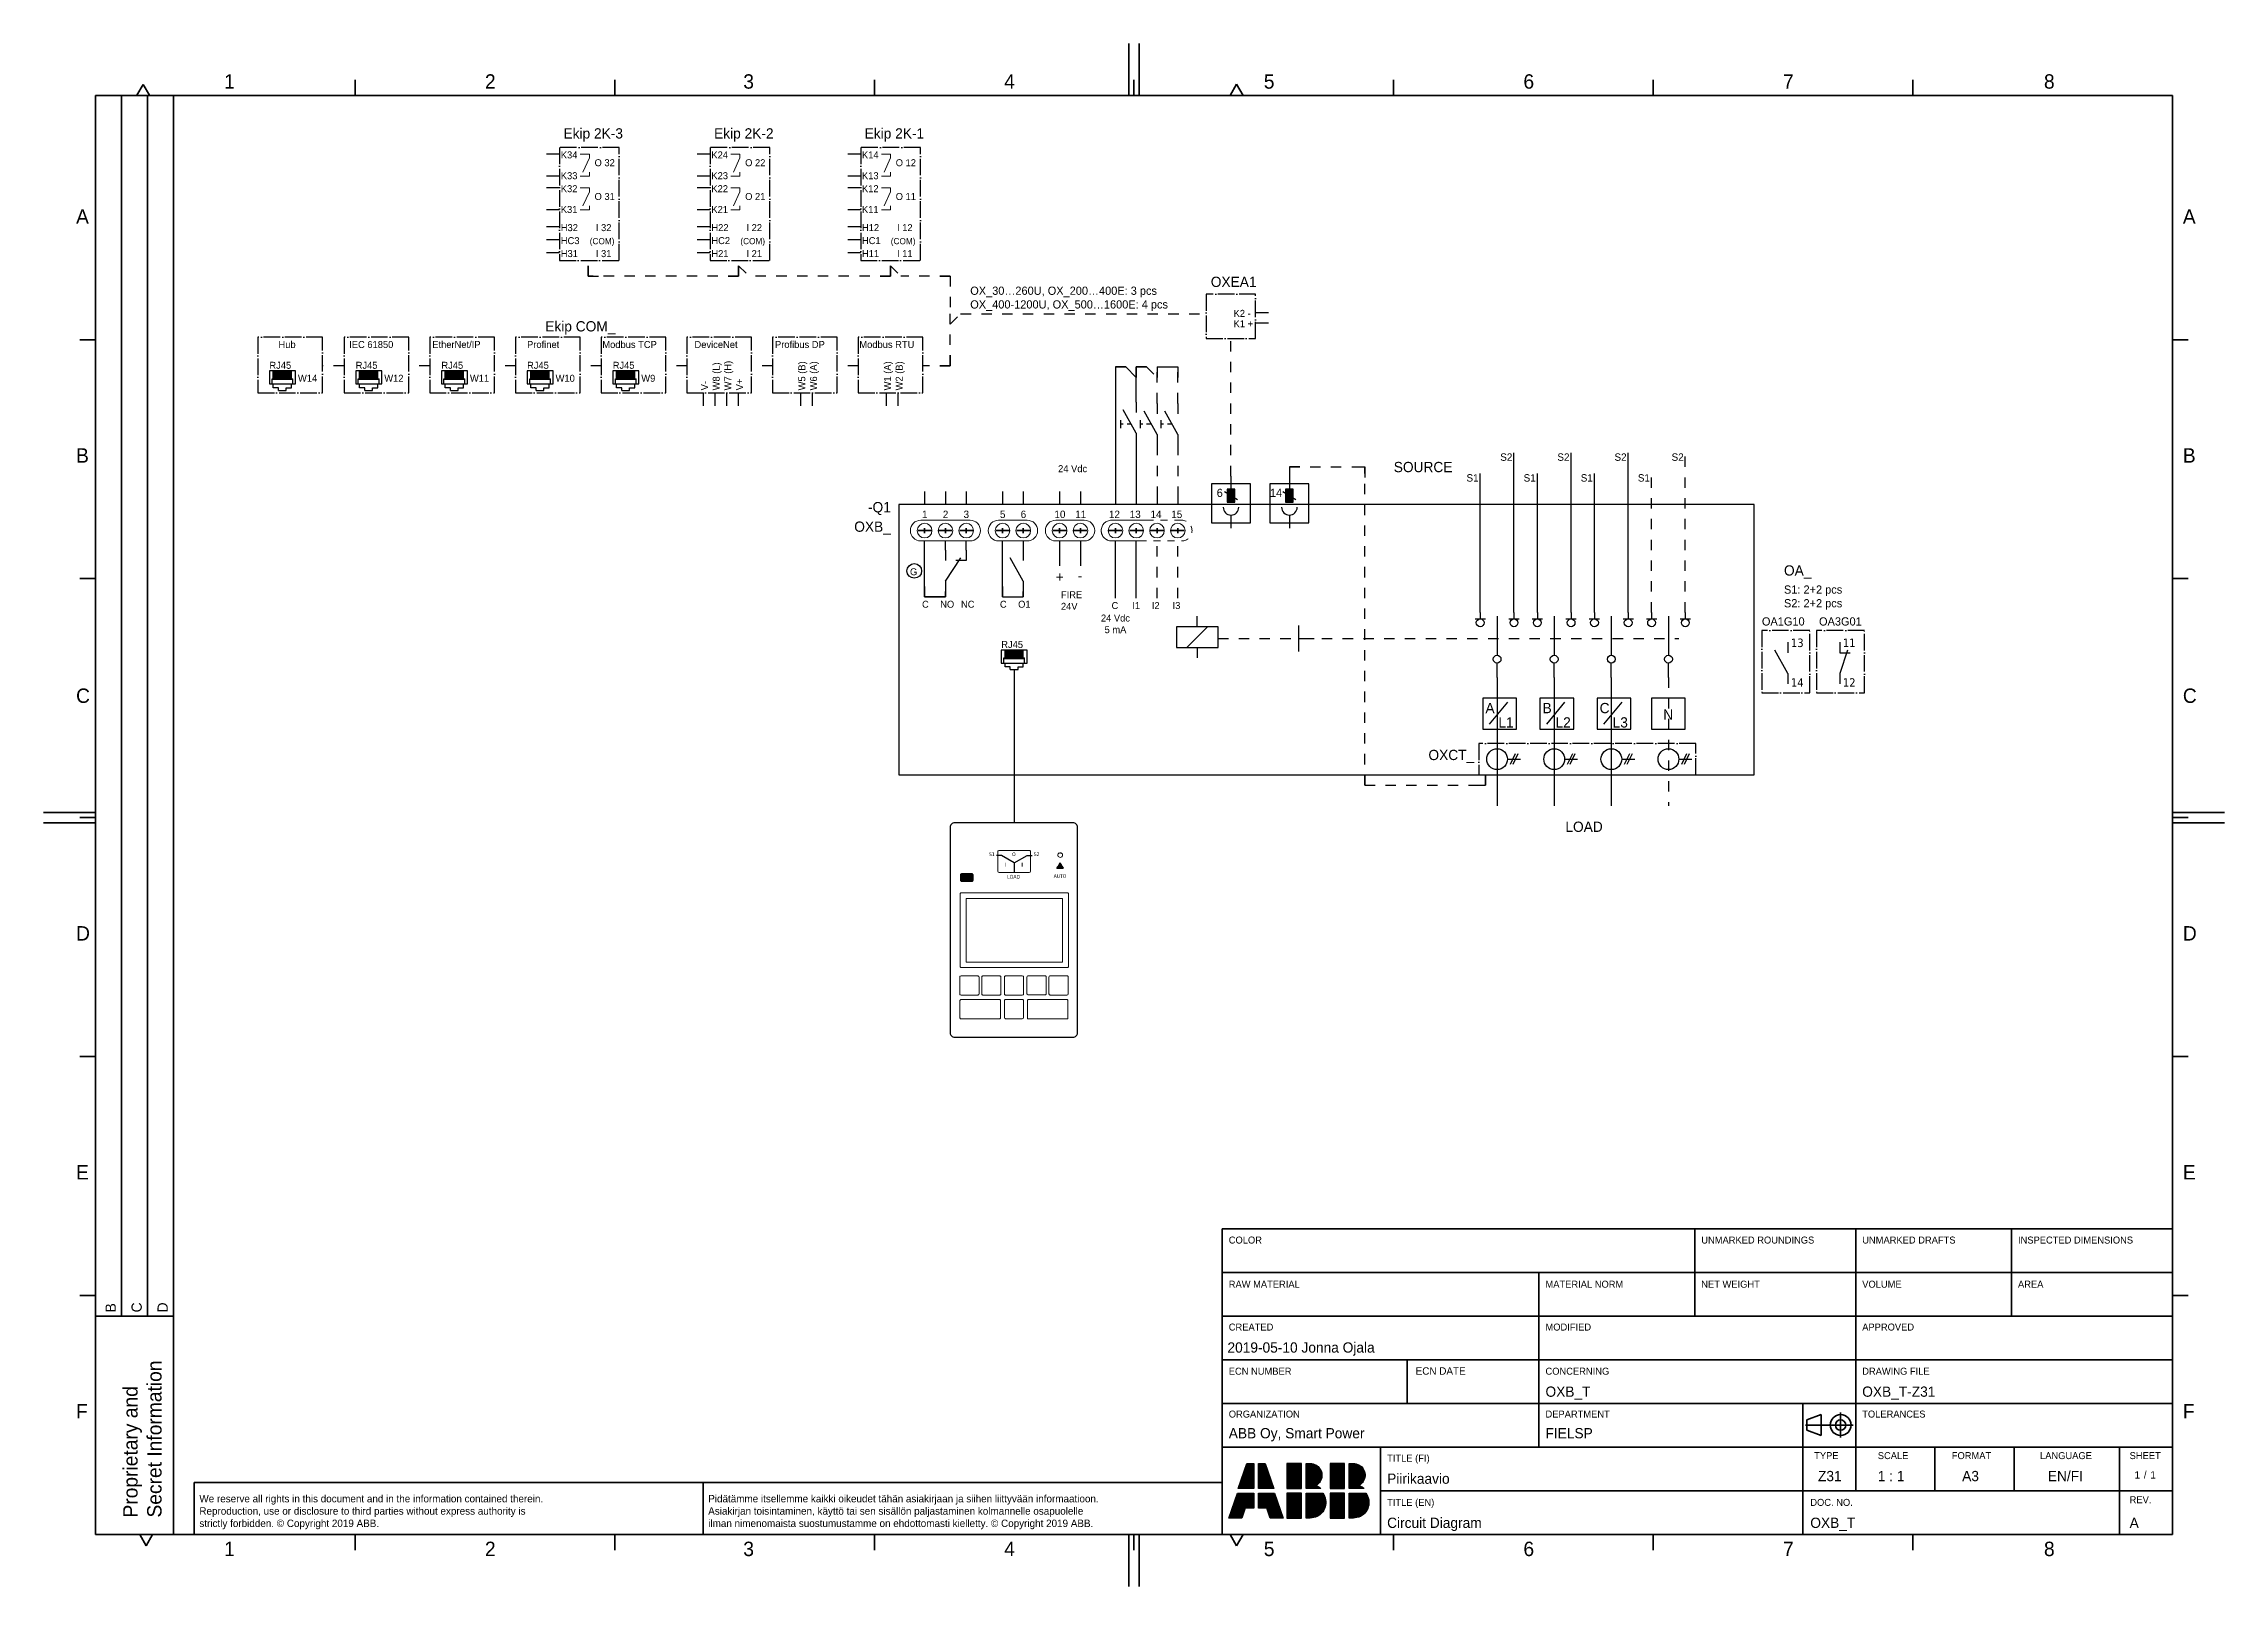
# Model space of a CAD drawing. Header units: millimetres. Extents: x 0 to 420, y 0 to 297.
import ezdxf
from ezdxf.enums import TextEntityAlignment as Align

# ---------------------------------------------------------------- set-up
doc = ezdxf.new("R2010")
doc.units = ezdxf.units.MM
doc.linetypes.add('EPL_DASH', pattern=[1, 0.5, -0.5])
doc.linetypes.add('EPL_DASHDOT', pattern=[1, 0.8, -0.1, 0, -0.1])
for name, color, linetype, lineweight in [('EPLAN100', 7, 'Continuous', 50), ('EPLAN110', 6, 'Continuous', 35), ('EPLAN201', 7, 'Continuous', 35), ('EPLAN300', 5, 'Continuous', 25), ('EPLAN302', 5, 'Continuous', 25), ('EPLAN305', 5, 'Continuous', 25), ('EPLAN307', 134, 'EPL_DASHDOT', 25), ('EPLAN311', 1, 'Continuous', 25), ('EPLAN314', 5, 'EPL_DASH', 25), ('EPLAN400', 5, 'Continuous', 35), ('EPLAN420', 7, 'Continuous', 35), ('EPLAN451', 7, 'Continuous', 35), ('EPLAN452', 7, 'Continuous', 35), ('EPLAN501', 7, 'Continuous', 35), ('vakio-osat', 7, 'Continuous', 25)]:
    doc.layers.add(name, color=color, linetype=linetype, lineweight=lineweight)
doc.styles.add('ABBvoice', font='')
doc.styles.add('Tahoma', font='')
doc.styles.get('ABBvoice').set_extended_font_data('ABBvoice')
doc.styles.get('Tahoma').set_extended_font_data('Tahoma')

msp = doc.modelspace()

# ---------------------------------------------------------------- texts
at = {"layer": 'EPLAN110', "color": 0, "style": 'ABBvoice'}
for s, height, p in [('K34', 1.344, (99.61, 274.5)), ('O 32', 1.344, (106.11, 273)), ('K24', 1.344, (128.61, 274.5)), ('O 22', 1.344, (135.11, 273)), ('K14', 1.344, (157.61, 274.5)), ('O 12', 1.344, (164.11, 273)), ('K33', 1.344, (99.61, 270.5)), ('K32', 1.344, (99.61, 268)), ('K23', 1.344, (128.61, 270.5)), ('K22', 1.344, (128.61, 268)), ('K13', 1.344, (157.61, 270.5)), ('K12', 1.344, (157.61, 268)), ('K31', 1.344, (99.61, 264)), ('O 31', 1.344, (106.11, 266.5)), ('K21', 1.344, (128.61, 264)), ('O 21', 1.344, (135.11, 266.5)), ('K11', 1.344, (157.61, 264)), ('O 11', 1.344, (164.11, 266.5)), ('H32', 1.344, (99.61, 260.5)), ('I 32', 1.344, (106.36, 260.5)), ('H22', 1.344, (128.61, 260.5)), ('I 22', 1.344, (135.36, 260.5)), ('H12', 1.344, (157.61, 260.5)), ('I 12', 1.344, (164.36, 260.5)), ('HC3', 1.344, (99.61, 258)), ('H31', 1.344, (99.61, 255.5)), ('(COM)', 1.186, (105.18, 258.03)), ('I 31', 1.344, (106.36, 255.5)), ('HC2', 1.344, (128.61, 258)), ('H21', 1.344, (128.61, 255.5)), ('(COM)', 1.186, (134.19, 258.03)), ('I 21', 1.344, (135.36, 255.5)), ('HC1', 1.344, (157.61, 258)), ('H11', 1.344, (157.61, 255.5)), ('(COM)', 1.186, (163.16, 258.03)), ('I 11', 1.344, (164.36, 255.5)), ('K2 -', 1.344, (229.18, 244)), ('K1 +', 1.344, (229.18, 242)), ('Hub', 1.344, (45.24, 238)), ('IEC 61850', 1.344, (58.86, 238)), ('EtherNet/IP', 1.3439, (74.86, 238)), ('Profinet', 1.344, (93.11, 238)), ('Modbus TCP', 1.344, (107.61, 238)), ('DeviceNet', 1.344, (125.36, 238)), ('Profibus DP', 1.3439, (140.86, 238)), ('Modbus RTU', 1.344, (157.11, 238)), ('RJ45', 1.344, (43.49, 234)), ('RJ45', 1.344, (60.11, 234)), ('RJ45', 1.344, (76.61, 234)), ('RJ45', 1.344, (93.11, 234)), ('RJ45', 1.344, (109.61, 234)), ('W14', 1.344, (48.99, 231.5)), ('W12', 1.344, (65.61, 231.5)), ('W11', 1.344, (82.11, 231.5)), ('W10', 1.344, (98.61, 231.5)), ('W9', 1.344, (115.11, 231.5)), ('6', 1.58, (225.93, 209.25)), ('14', 1.581, (236.18, 209.25)), ('G', 1.34, (166.86, 194.25)), ('+', 1.98, (194.93, 192.75)), ('-', 1.98, (199.18, 193)), ('C', 1.34, (169.18, 188)), ('NO', 1.344, (172.68, 188)), ('NC', 1.344, (176.68, 188)), ('C', 1.34, (184.18, 188)), ('O1', 1.344, (187.68, 188)), ('C', 1.34, (205.68, 187.75)), ('I1', 1.344, (209.68, 187.75)), ('I2', 1.344, (213.43, 187.75)), ('I3', 1.344, (217.43, 187.75)), ('OA1G10', 1.581, (330.93, 184.5)), ('OA3G01', 1.581, (341.93, 184.5)), ('RJ45', 1.344, (184.43, 180.25))]:
    msp.add_text(s, height=height, dxfattribs=at).set_placement(p, align=Align.BOTTOM_LEFT)
at = {"layer": 'EPLAN110', "color": 5, "style": 'ABBvoice'}
for s, height, p in [('Ekip COM_', 1.976, (96.61, 241)), ('1', 1.42, (169.18, 205.25)), ('2', 1.42, (173.18, 205.25)), ('3', 1.42, (177.18, 205.25)), ('5', 1.42, (184.18, 205.25)), ('6', 1.42, (188.18, 205.25)), ('10', 1.423, (194.68, 205.25)), ('11', 1.423, (198.68, 205.25)), ('12', 1.423, (205.18, 205.25)), ('13', 1.423, (209.18, 205.25)), ('14', 1.423, (213.18, 205.25)), ('15', 1.423, (217.18, 205.25)), ('OA_', 1.976, (335.18, 194)), ('A', 1.98, (277.68, 167.5)), ('B', 1.98, (288.68, 167.5)), ('C', 1.98, (299.68, 167.5)), ('N', 1.98, (311.93, 166.25)), ('L1', 1.976, (280.18, 164.75)), ('L2', 1.976, (291.18, 164.75)), ('L3', 1.976, (302.18, 164.75))]:
    msp.add_text(s, height=height, dxfattribs=at).set_placement(p, align=Align.BOTTOM_LEFT)
at = {"layer": 'EPLAN110', "color": 0, "style": 'ABBvoice'}
for s, p in [('W8 (L)', (130.61, 230.25)), ('W7 (H)', (132.86, 230.25)), ('W5 (B)', (147.11, 230.25)), ('W6 (A)', (149.36, 230.25)), ('W1 (A)', (163.61, 230.25)), ('W2 (B)', (165.86, 230.25)), ('V-', (128.36, 230.25)), ('V+', (135.11, 230.25))]:
    msp.add_text(s, height=1.344, rotation=90, dxfattribs=at).set_placement(p, align=Align.BOTTOM_LEFT)
for s, height, p in [('24 Vdc', 1.344, (198.18, 214.5)), ('SOURCE', 1.976, (265.68, 214.5)), ('LOAD', 1.976, (296.68, 145.25))]:
    msp.add_text(s, height=height, dxfattribs=at).set_placement(p, align=Align.CENTER)
for s, insert, char_height, attachment_point in [('OX_30…260U, OX_200…400E: 3 pcs\\POX_400-1200U, OX_500…1600E: 4 pcs', (178.46, 245.53), 1.581, 7), ('FIRE\\P24V', (195.93, 188), 1.344, 7), ('S1: 2+2 pcs\\PS2: 2+2 pcs', (335.18, 188), 1.581, 7), ('24 Vdc\\P5 mA', (206.43, 187.09), 1.344, 2)]:
    msp.add_mtext(s, dxfattribs=dict(at, insert=insert, char_height=char_height, attachment_point=attachment_point))
at = {"layer": 'vakio-osat', "color": 0, "style": 'Tahoma'}
for s, height, p in [('S1', 0.722, (182.05, 140.38)), ('l', 0.698, (185.18, 138.36)), ('O', 0.698, (186.52, 140.38)), ('ll', 0.698, (188.13, 138.36)), ('S2', 0.722, (190.68, 140.38)), ('LOAD', 0.722, (185.56, 136.04)), ('AUTO', 0.698, (194.53, 136.18))]:
    msp.add_text(s, height=height, dxfattribs=at).set_placement(p, align=Align.BOTTOM_LEFT)
at = {"layer": 'vakio-osat', "color": 8, "style": 'Tahoma'}
msp.add_text('!', height=0.903, dxfattribs=at).set_placement((195.55, 138), align=Align.BOTTOM_LEFT)

# ---------------------------------------------------------------- blocks, each defined once
blk = doc.blocks.new('EPLFRAME')
at = {"layer": 'EPLAN201', "linetype": 'Continuous', "lineweight": 25, "ltscale": 23.1}
for points in [[(230.07, 18.85), (231.75, 23.65), (233.05, 23.65), (233.05, 18.85)], [(233.95, 18.85), (233.95, 23.65), (235.25, 23.65), (236.93, 18.85)], [(239.45, 18.85), (242.25, 18.85), (242.25, 23.65), (239.45, 23.65)], [(245.87, 18.96), (245.99, 18.85), (243.15, 18.85), (243.15, 23.65), (243.95, 23.65), (244.23, 23.63), (244.51, 23.58), (244.78, 23.49), (245.03, 23.37), (245.27, 23.22), (245.49, 23.05), (245.68, 22.84), (245.85, 22.61), (245.98, 22.37), (246.09, 22.11), (246.16, 21.83), (246.2, 21.56), (246.2, 21.27), (246.16, 20.99), (246.1, 20.72), (245.99, 20.46), (245.86, 20.21), (245.7, 19.98), (245.51, 19.78), (245.29, 19.59), (245.06, 19.44), (245.2, 19.38), (245.34, 19.31), (245.48, 19.23), (245.62, 19.15), (245.75, 19.05)], [(247.75, 18.85), (250.55, 18.85), (250.55, 23.65), (247.75, 23.65)], [(254.17, 18.96), (254.29, 18.85), (251.45, 18.85), (251.45, 23.65), (252.25, 23.65), (252.53, 23.63), (252.81, 23.58), (253.08, 23.49), (253.33, 23.37), (253.57, 23.22), (253.79, 23.05), (253.98, 22.84), (254.15, 22.61), (254.28, 22.37), (254.39, 22.11), (254.46, 21.83), (254.5, 21.56), (254.5, 21.27), (254.46, 20.99), (254.4, 20.72), (254.29, 20.46), (254.16, 20.21), (254, 19.98), (253.81, 19.78), (253.59, 19.59), (253.36, 19.44), (253.5, 19.38), (253.64, 19.31), (253.78, 19.23), (253.92, 19.15), (254.05, 19.05)], [(233.05, 17.95), (233.05, 15.05), (231.42, 15.05), (230.75, 13.15), (228.25, 13.15), (229.93, 17.95)], [(233.95, 15.05), (233.95, 17.95), (237.07, 17.95), (238.75, 13.15), (236.25, 13.15), (235.59, 15.05)], [(239.45, 13.15), (242.25, 13.15), (242.25, 17.95), (239.45, 17.95)], [(244.3, 13.17), (243.95, 13.15), (243.15, 13.15), (243.15, 17.95), (246.35, 17.95), (246.54, 17.66), (246.7, 17.35), (246.82, 17.02), (246.9, 16.68), (246.95, 16.33), (246.95, 15.98), (246.91, 15.64), (246.83, 15.3), (246.71, 14.97), (246.55, 14.66), (246.36, 14.36), (246.14, 14.1), (245.88, 13.86), (245.6, 13.65), (245.3, 13.47), (244.98, 13.33), (244.64, 13.23)], [(247.75, 13.15), (250.55, 13.15), (250.55, 17.95), (247.75, 17.95)], [(252.6, 13.17), (252.25, 13.15), (251.45, 13.15), (251.45, 17.95), (254.65, 17.95), (254.84, 17.66), (255, 17.35), (255.12, 17.02), (255.2, 16.68), (255.25, 16.33), (255.25, 15.98), (255.21, 15.64), (255.13, 15.3), (255.01, 14.97), (254.85, 14.66), (254.66, 14.36), (254.44, 14.1), (254.18, 13.86), (253.9, 13.65), (253.6, 13.47), (253.28, 13.33), (252.94, 13.23)]]:
    blk.add_hatch(color=0, dxfattribs=at).paths.add_polyline_path(points, flags=0)
at = {"color": 0, "linetype": 'Continuous', "lineweight": 25, "ltscale": 23.1}
blk.add_line((10, 287), (25, 287), dxfattribs=at)
at = {"color": 2, "linetype": 'Continuous', "lineweight": 25, "ltscale": 23.1}
blk.add_circle((346.08, 31.06), 1, dxfattribs=at)
for centre in [(243.7, 21.15), (252, 21.15)]:
    blk.add_arc(centre, 2.25, 299.3847, 90, dxfattribs=at)
at = {"layer": 'EPLAN201', "color": 0, "linetype": 'Continuous', "lineweight": 35, "ltscale": 23.1}
for p, q in [((209, 287), (209, 297)), ((211, 287), (211, 297)), ((60, 287), (60, 290)), ((110, 287), (110, 290)), ((160, 287), (160, 290)), ((210, 287), (210, 290)), ((260, 287), (260, 290)), ((310, 287), (310, 290)), ((360, 287), (360, 290)), ((15, 52), (15, 287)), ((17.96, 287.05), (19.19, 289.16)), ((20.41, 287.05), (19.19, 289.16)), ((20, 52), (20, 287)), ((25, 10), (25, 287)), ((228.5, 287), (229.75, 289.17)), ((231, 287), (229.75, 289.17)), ((10, 240), (7, 240)), ((410, 240), (413, 240)), ((10, 194), (7, 194)), ((410, 194), (413, 194)), ((10, 149), (0, 149)), ((10, 148), (7, 148)), ((410, 149), (420, 149)), ((410, 148), (413, 148)), ((10, 147), (0, 147)), ((410, 147), (420, 147)), ((10, 102), (7, 102)), ((410, 102), (413, 102)), ((227, 68.8), (410, 68.8)), ((227, 68.8), (227, 52)), ((318, 68.8), (318, 52)), ((349, 68.8), (349, 52)), ((379, 68.8), (379, 52)), ((227, 60.4), (410, 60.4)), ((288, 60.4), (288, 52)), ((10, 56), (7, 56)), ((410, 56), (413, 56)), ((227, 52), (410, 52)), ((227, 52), (227, 10)), ((288, 52), (288, 26.8)), ((349, 52), (349, 18.4)), ((227, 43.6), (410, 43.6)), ((262.58, 43.6), (262.58, 35.2)), ((227, 35.2), (410, 35.2)), ((338.83, 35.2), (338.83, 10)), ((348.49, 31.06), (339.34, 31.06)), ((342.32, 33.06), (339.56, 32.06)), ((339.56, 32.06), (339.56, 30.06)), ((339.56, 30.06), (342.32, 29.06)), ((342.32, 29.06), (342.32, 33.06)), ((346.08, 33.45), (346.08, 28.66)), ((227, 26.8), (410, 26.8)), ((257.5, 26.8), (257.5, 10)), ((364.25, 26.8), (364.25, 18.4)), ((379.5, 26.8), (379.5, 18.4)), ((399.83, 26.8), (399.83, 10)), ((29, 20), (227, 20)), ((29, 20), (29, 10)), ((127, 20), (127, 10)), ((227, 20), (227, 10)), ((257.5, 18.4), (410, 18.4)), ((18.5, 10), (19.75, 7.83)), ((21, 10), (19.75, 7.83)), ((60, 10), (60, 7)), ((110, 10), (110, 7)), ((160, 10), (160, 7)), ((209, 10), (209, 0)), ((210, 10), (210, 7)), ((211, 10), (211, 0)), ((228.5, 10), (229.75, 7.83)), ((231, 10), (229.75, 7.83)), ((260, 10), (260, 7)), ((310, 10), (310, 7)), ((360, 10), (360, 7))]:
    blk.add_line(p, q, dxfattribs=at)
at = {"layer": 'EPLAN201', "color": 7, "linetype": 'Continuous', "lineweight": 35, "ltscale": 23.1}
blk.add_line((10, 52), (25, 52), dxfattribs=at)
at = {"layer": 'EPLAN201', "color": 0, "linetype": 'Continuous', "lineweight": 35, "ltscale": 4}
blk.add_lwpolyline([(10, 10), (410, 10), (410, 287), (10, 287)], close=True, dxfattribs=at)
at = {"layer": 'EPLAN201', "color": 0, "linetype": 'Continuous', "lineweight": 25, "ltscale": 23.1}
for points in [[(230.07, 18.85), (231.75, 23.65), (233.05, 23.65), (233.05, 18.85)], [(233.95, 18.85), (233.95, 23.65), (235.25, 23.65), (236.93, 18.85)], [(239.45, 18.85), (242.25, 18.85), (242.25, 23.65), (239.45, 23.65)], [(245.87, 18.96), (245.99, 18.85), (243.15, 18.85), (243.15, 23.65), (243.95, 23.65), (244.23, 23.63), (244.51, 23.58), (244.78, 23.49), (245.03, 23.37), (245.27, 23.22), (245.49, 23.05), (245.68, 22.84), (245.85, 22.61), (245.98, 22.37), (246.09, 22.11), (246.16, 21.83), (246.2, 21.56), (246.2, 21.27), (246.16, 20.99), (246.1, 20.72), (245.99, 20.46), (245.86, 20.21), (245.7, 19.98), (245.51, 19.78), (245.29, 19.59), (245.06, 19.44), (245.2, 19.38), (245.34, 19.31), (245.48, 19.23), (245.62, 19.15), (245.75, 19.05), (245.87, 18.96)], [(247.75, 18.85), (250.55, 18.85), (250.55, 23.65), (247.75, 23.65)], [(254.17, 18.96), (254.29, 18.85), (251.45, 18.85), (251.45, 23.65), (252.25, 23.65), (252.53, 23.63), (252.81, 23.58), (253.08, 23.49), (253.33, 23.37), (253.57, 23.22), (253.79, 23.05), (253.98, 22.84), (254.15, 22.61), (254.28, 22.37), (254.39, 22.11), (254.46, 21.83), (254.5, 21.56), (254.5, 21.27), (254.46, 20.99), (254.4, 20.72), (254.29, 20.46), (254.16, 20.21), (254, 19.98), (253.81, 19.78), (253.59, 19.59), (253.36, 19.44), (253.5, 19.38), (253.64, 19.31), (253.78, 19.23), (253.92, 19.15), (254.05, 19.05), (254.17, 18.96)], [(233.05, 17.95), (233.05, 15.05), (231.42, 15.05), (230.75, 13.15), (228.25, 13.15), (229.93, 17.95), (233.05, 17.95)], [(233.95, 15.05), (233.95, 17.95), (237.07, 17.95), (238.75, 13.15), (236.25, 13.15), (235.59, 15.05), (233.95, 15.05)], [(239.45, 13.15), (242.25, 13.15), (242.25, 17.95), (239.45, 17.95)], [(244.3, 13.17), (243.95, 13.15), (243.15, 13.15), (243.15, 17.95), (246.35, 17.95), (246.54, 17.66), (246.7, 17.35), (246.82, 17.02), (246.9, 16.68), (246.95, 16.33), (246.95, 15.98), (246.91, 15.64), (246.83, 15.3), (246.71, 14.97), (246.55, 14.66), (246.36, 14.36), (246.14, 14.1), (245.88, 13.86), (245.6, 13.65), (245.3, 13.47), (244.98, 13.33), (244.64, 13.23), (244.3, 13.17)], [(247.75, 13.15), (250.55, 13.15), (250.55, 17.95), (247.75, 17.95)], [(252.6, 13.17), (252.25, 13.15), (251.45, 13.15), (251.45, 17.95), (254.65, 17.95), (254.84, 17.66), (255, 17.35), (255.12, 17.02), (255.2, 16.68), (255.25, 16.33), (255.25, 15.98), (255.21, 15.64), (255.13, 15.3), (255.01, 14.97), (254.85, 14.66), (254.66, 14.36), (254.44, 14.1), (254.18, 13.86), (253.9, 13.65), (253.6, 13.47), (253.28, 13.33), (252.94, 13.23), (252.6, 13.17)]]:
    blk.add_lwpolyline(points, close=True, dxfattribs=at)
at = {"layer": 'EPLAN201', "color": 0, "linetype": 'Continuous', "lineweight": 35, "ltscale": 23.1}
for centre, radius in [((346.1, 31.06), 2), ((346.08, 31.06), 1)]:
    blk.add_circle(centre, radius, dxfattribs=at)
at = {"color": 0}
for tag, p, height in [('14_40001', (228.25, 61.75), 1.98), ('14_40008', (319.25, 61.75), 1.98), ('14_40013', (350.25, 61.75), 1.98), ('14_40014', (380.25, 61.75), 1.98), ('14_40023', (13.75, 56.25), 1.98), ('14_40024', (18.75, 56.25), 1.98), ('14_40025', (23.75, 56.25), 1.98), ('14_40002', (228.25, 53.25), 1.98), ('14_40009', (289.25, 53.25), 1.98), ('14_40010', (319.25, 53.25), 1.98), ('14_40015', (350.25, 53.25), 1.98), ('14_40016', (380.25, 53.25), 1.98), ('14_40003', (228, 45), 1.98), ('14_40011', (289.25, 45), 1.98), ('14_40017', (350.25, 45), 1.98), ('14_40004', (228.25, 36.5), 1.98), ('14_40005', (264.25, 36.5), 1.98), ('14_40012', (289.25, 36.5), 1.98), ('14_40018', (350.25, 36.5), 1.98), ('14_40019', (350.25, 28.25), 1.98), ('14_40006', (258.75, 19.75), 1.98), ('14_40020', (341, 20.25), 1.98), ('4_11044', (353.25, 20.25), 1.98), ('14_10300', (405.75, 20.75), 1.42), ('14_40007', (258.75, 11.25), 1.98), ('14_40021', (340.25, 11.25), 1.98), ('14_40022', (401.75, 11.25), 1.98)]:
    blk.add_attdef(tag, p, '', height=height, dxfattribs=at)
blk.add_attdef('4_25020', text='', height=1.42, dxfattribs=at).set_placement((403.75, 20.75), align=Align.RIGHT)
at = {"layer": 'EPLAN201', "color": 0, "style": 'ABBvoice'}
for s, p in [('1', (34.75, 287.5)), ('2', (85, 287.5)), ('3', (134.75, 287.5)), ('4', (185, 287.5)), ('5', (235, 287.5)), ('6', (285, 287.5)), ('7', (335, 287.5)), ('8', (385.25, 287.5)), ('A', (6.25, 261.5)), ('A', (412, 261.5)), ('B', (6.25, 215.5)), ('B', (412, 215.5)), ('C', (6.25, 169.25)), ('C', (412, 169.25)), ('D', (6.25, 123.5)), ('D', (412, 123.5)), ('E', (6.25, 77.5)), ('E', (412, 77.5)), ('F', (6.25, 31.5)), ('F', (412, 31.5)), ('1', (34.75, 5)), ('2', (85, 5)), ('3', (134.75, 5)), ('4', (185, 5)), ('5', (235, 5)), ('6', (285, 5)), ('7', (335, 5)), ('8', (385.25, 5))]:
    blk.add_text(s, height=2.77, dxfattribs=at).set_placement(p, align=Align.BOTTOM_LEFT)
for s, height, p in [('COLOR', 1.344, (228.25, 66)), ('UNMARKED ROUNDINGS', 1.3438, (319.25, 66)), ('UNMARKED DRAFTS', 1.3438, (350.25, 66)), ('INSPECTED DIMENSIONS', 1.3438, (380.25, 66)), ('RAW MATERIAL', 1.3438, (228.25, 57.5)), ('MATERIAL NORM', 1.3438, (289.25, 57.5)), ('NET WEIGHT', 1.344, (319.25, 57.5)), ('VOLUME', 1.344, (350.25, 57.5)), ('AREA', 1.344, (380.25, 57.5)), ('CREATED', 1.344, (228.25, 49.25)), ('MODIFIED', 1.344, (289.25, 49.25)), ('APPROVED', 1.344, (350.25, 49.25)), ('ECN NUMBER', 1.344, (228.25, 40.75)), ('ECN DATE', 1.423, (264.25, 40.75)), ('CONCERNING', 1.344, (289.25, 40.75)), ('DRAWING FILE', 1.3438, (350.25, 40.75)), ('ORGANIZATION', 1.3438, (228.25, 32.5)), ('DEPARTMENT', 1.344, (289.25, 32.5)), ('TOLERANCES', 1.344, (350.25, 32.5)), ('ABB Oy, Smart Power ', 1.9763, (228.25, 28.5)), ('FIELSP', 1.976, (289.25, 28.5)), ('TITLE (FI)', 1.344, (258.75, 24)), ('TYPE', 1.344, (341, 24.5)), ('SCALE', 1.344, (353.25, 24.5)), ('FORMAT', 1.344, (367.5, 24.5)), ('LANGUAGE', 1.344, (384.5, 24.5)), ('SHEET', 1.344, (401.75, 24.5)), ('A3', 1.976, (369.5, 20.25)), ('EN/FI', 1.976, (386, 20.25)), ('TITLE (EN)', 1.344, (258.75, 15.5)), ('DOC. NO.', 1.344, (340.25, 15.5)), ('REV.', 1.344, (401.75, 16))]:
    blk.add_text(s, height=height, dxfattribs=at).set_placement(p)
for s, p in [('B', (14.5, 52.75)), ('C', (19.5, 52.75)), ('D', (24.5, 52.75))]:
    blk.add_text(s, height=1.98, rotation=90, dxfattribs=at).set_placement(p, align=Align.BOTTOM_LEFT)
blk.add_text('/', height=1.42, dxfattribs=at).set_placement((404.75, 20.75), align=Align.CENTER)
at = {"layer": 'EPLAN201', "color": 7, "insert": (22.75, 13.25), "char_height": 2.7668, "attachment_point": 7, "rotation": 90, "style": 'ABBvoice'}
blk.add_mtext('Proprietary and\\PSecret Information', dxfattribs=at)
at = {"layer": 'EPLAN201', "color": 7, "char_height": 1.4229, "attachment_point": 7, "style": 'ABBvoice'}
for s, insert in [('We reserve all rights in this document and in the information contained therein.\\PReproduction, use or disclosure to third parties without express authority is\\Pstrictly forbidden. © Copyright 2019 ABB.', (30, 11)), ('Pidätämme itsellemme kaikki oikeudet tähän asiakirjaan ja siihen liittyvään informaatioon.\\PAsiakirjan toisintaminen, käyttö tai sen sisällön paljastaminen kolmannelle osapuolelle\\Pilman nimenomaista suostumustamme on ehdottomasti kielletty. © Copyright 2019 ABB.', (128, 11))]:
    blk.add_mtext(s, dxfattribs=dict(at, insert=insert))
blk = doc.blocks.new('EPLSYM_LibraryIEC_symbol_Symbol20_Variant0_Placement7')
at = {"layer": 'EPLAN300', "color": 5, "linetype": 'Continuous', "lineweight": 25}
for p, q in [((0, 2), (0, 4)), ((0, -2), (0, -4))]:
    blk.add_line(p, q, dxfattribs=at)
blk.add_lwpolyline([(-4, -2), (4, -2), (4, 2), (-4, 2)], close=True, dxfattribs=at)
at = {"color": 5}
blk.add_attdef('17_20029[1]', text='', height=1.1739, dxfattribs=at).set_placement((0.6, 5.3), align=Align.BOTTOM_LEFT)
at = {"color": 0}
blk.add_attdef('17_20028[1]', text='', height=1.6254, dxfattribs=at).set_placement((0.6, 2.6), align=Align.BOTTOM_LEFT)
at = {"color": 5}
blk.add_attdef('17_20010', text='', height=2.2575, dxfattribs=at).set_placement((-6, -0.22575), align=Align.MIDDLE_RIGHT)
at = {"color": 73}
blk.add_attdef('17_20300', text='', height=1.6254, dxfattribs=at).set_placement((-6, -3.38754), align=Align.MIDDLE_RIGHT)
at = {"color": 0}
blk.add_attdef('17_20028[2]', text='', height=1.6254, dxfattribs=at).set_placement((0.6, -2.92508), align=Align.TOP_LEFT)
for tag, p in [('17_20901[1]', (-6, -8.78754)), ('17_20027', (-6, -6.08754)), ('17_20011', (-6, -11.48754)), ('17_20025', (-6, -14.18754)), ('17_20024', (-6, -16.88754))]:
    blk.add_attdef(tag, text='', height=1.6254, dxfattribs=at).set_placement(p, align=Align.MIDDLE_RIGHT)
at = {"color": 5}
blk.add_attdef('17_20029[2]', text='', height=1.1739, dxfattribs=at).set_placement((0.6, -5.53478), align=Align.TOP_LEFT)
at = {"color": 3}
blk.add_attdef('17_20201[1]', text='', height=1.6254, dxfattribs=at).set_placement((-6, -19.58754), align=Align.MIDDLE_RIGHT)
blk = doc.blocks.new('EPLSYM_LibrarySPECIAL_Symbol2_Variant0_Placement1')
at = {"layer": 'EPLAN307', "linetype": 'EPL_DASHDOT', "lineweight": 25, "ltscale": 4}
blk.add_hatch(color=5, dxfattribs=at).paths.add_polyline_path([(0, -2.5), (1.5, -2.5), (1.5, 0), (0, 0)], flags=0)
at = {"layer": 'EPLAN307', "color": 5, "linetype": 'EPL_DASHDOT', "lineweight": 25, "ltscale": 4}
blk.add_lwpolyline([(0, -2.5), (1.5, -2.5), (1.5, 0), (0, 0)], close=True, dxfattribs=at)
at = {"color": 5}
blk.add_attdef('88_20010', text='', height=2.2575, dxfattribs=at).set_placement((-1.5, -0.9515), align=Align.TOP_RIGHT)
at = {"color": 0}
for tag, p in [('88_20901[1]', (-1.5, -7.27508)), ('88_20027', (-1.5, -4.57508)), ('88_20011', (-1.5, -9.97508)), ('88_20025', (-1.5, -12.67508)), ('88_20024', (-1.5, -15.37508))]:
    blk.add_attdef(tag, text='', height=1.6254, dxfattribs=at).set_placement(p, align=Align.TOP_RIGHT)
blk = doc.blocks.new('EPLSYM_LibraryIEC_symbol_Symbol233_Variant2_Placement1')
at = {"layer": 'EPLAN300', "color": 5, "linetype": 'Continuous', "lineweight": 25, "ltscale": 4}
blk.add_line((0, 2.5), (0, 0), dxfattribs=at)
blk.add_arc((0, 4), 1.5, 180, 0, dxfattribs=at)
at = {"color": 5}
blk.add_attdef('17_20010', text='', height=2.2575, dxfattribs=at).set_placement((-4.25, 1.77425), align=Align.MIDDLE_RIGHT)
blk.add_attdef('17_20029[1]', text='', height=1.1739, dxfattribs=at).set_placement((0.5, 0.26522), align=Align.TOP_LEFT)
at = {"color": 0}
blk.add_attdef('17_20030', text='', height=1.6254, dxfattribs=at).set_placement((2, 1.83746), align=Align.MIDDLE_LEFT)
at = {"color": 73}
blk.add_attdef('17_20300', text='', height=1.6254, dxfattribs=at).set_placement((-4.25, -1.38754), align=Align.MIDDLE_RIGHT)
blk.add_attdef('17_20304', text='', height=1.6254, dxfattribs=at).set_placement((-4.25, -3.925), align=Align.BOTTOM_LEFT)
at = {"color": 0}
for tag, p in [('17_20027', (-4.25, -6.78754)), ('17_20901[1]', (-4.25, -9.48754)), ('17_20011', (-4.25, -12.18754)), ('17_20025', (-4.25, -14.88754)), ('17_20024', (-4.25, -17.58754))]:
    blk.add_attdef(tag, text='', height=1.6254, dxfattribs=at).set_placement(p, align=Align.MIDDLE_RIGHT)
at = {"color": 3}
blk.add_attdef('17_20201[1]', text='', height=1.6254, dxfattribs=at).set_placement((-4.25, -20.45008), align=Align.TOP_LEFT)
blk = doc.blocks.new('EPLSYM_LibrarySPECIAL_Symbol58_Variant0_Placement1')
at = {"layer": 'EPLAN302', "color": 5, "linetype": 'Continuous', "lineweight": 25, "ltscale": 4}
blk.add_line((0, 0), (0, -2.5), dxfattribs=at)
at = {"color": 0}
blk.add_attdef('17_20036', text='', height=1.6254, dxfattribs=at).set_placement((0, -2.82508), align=Align.TOP_CENTER)
at = {"color": 5}
blk.add_attdef('17_20039', text='', height=1.1739, dxfattribs=at).set_placement((1, -0.73478), align=Align.TOP_LEFT)
blk = doc.blocks.new('EPLSYM_LibrarySPECIAL_Symbol2_Variant0_Placement1_1')
at = {"layer": 'EPLAN307', "linetype": 'EPL_DASHDOT', "lineweight": 25, "ltscale": 4}
blk.add_hatch(color=5, dxfattribs=at).paths.add_polyline_path([(0, -2.5), (1.5, -2.5), (1.5, 0), (0, 0)], flags=0)
at = {"layer": 'EPLAN307', "color": 5, "linetype": 'EPL_DASHDOT', "lineweight": 25, "ltscale": 4}
blk.add_lwpolyline([(0, -2.5), (1.5, -2.5), (1.5, 0), (0, 0)], close=True, dxfattribs=at)
at = {"color": 5}
blk.add_attdef('88_20010', text='', height=2.2575, dxfattribs=at).set_placement((-1.5, -0.9515), align=Align.TOP_RIGHT)
at = {"color": 0}
for tag, p in [('88_20901[1]', (-1.5, -7.27508)), ('88_20027', (-1.5, -4.57508)), ('88_20011', (-1.5, -9.97508)), ('88_20025', (-1.5, -12.67508)), ('88_20024', (-1.5, -15.37508))]:
    blk.add_attdef(tag, text='', height=1.6254, dxfattribs=at).set_placement(p, align=Align.TOP_RIGHT)
blk = doc.blocks.new('EPLSYM_LibraryIEC_symbol_Symbol1410_Variant6_Placement1')
at = {"layer": 'EPLAN300', "color": 5, "linetype": 'Continuous', "lineweight": 25, "ltscale": 4}
blk.add_line((0, 2), (0, 0.75), dxfattribs=at)
blk.add_circle((0, 0), 0.75, dxfattribs=at)
at = {"color": 5}
blk.add_attdef('17_20010', text='', height=2.2575, dxfattribs=at).set_placement((-3.7, -0.6515), align=Align.TOP_RIGHT)
at = {"color": 0}
for tag, p in [('17_20030', (1.4, -0.72508)), ('17_20225', (27.85, -0.72508))]:
    blk.add_attdef(tag, text='', height=1.6254, dxfattribs=at).set_placement(p, align=Align.TOP_LEFT)
for tag, p in [('17_20901[1]', (-3.7, -6.97508)), ('17_20027', (-3.7, -4.27508)), ('17_20011', (-3.7, -9.67508)), ('17_20025', (-3.7, -12.37508)), ('17_20024', (-3.7, -15.07508))]:
    blk.add_attdef(tag, text='', height=1.6254, dxfattribs=at).set_placement(p, align=Align.TOP_RIGHT)
at = {"color": 3}
blk.add_attdef('17_20201[1]', text='', height=1.6254, dxfattribs=at).set_placement((-3.7, -17.77508), align=Align.TOP_RIGHT)
blk = doc.blocks.new('EPLSYM_LibraryIEC_symbol_Symbol1_Variant0_Placement1')
at = {"layer": 'EPLAN300', "color": 5, "linetype": 'Continuous', "lineweight": 25, "ltscale": 4}
blk.add_line((0, -2), (-2.5, 2.5), dxfattribs=at)
at = {"layer": 'EPLAN300', "color": 5, "linetype": 'Continuous', "lineweight": 25}
for p, q in [((0, 4), (0, 2)), ((0, -2), (0, -4))]:
    blk.add_line(p, q, dxfattribs=at)
at = {"color": 5}
blk.add_attdef('17_20029[1]', text='', height=1.17, dxfattribs=at).set_placement((0.6, 5.3), align=Align.BOTTOM_LEFT)
at = {"color": 0}
blk.add_attdef('17_20028[1]', text='', height=1.63, dxfattribs=at).set_placement((0.6, 2.6), align=Align.BOTTOM_LEFT)
at = {"color": 5}
blk.add_attdef('17_20010', text='', height=2.26, dxfattribs=at).set_placement((-4, -0.23), align=Align.MIDDLE_RIGHT)
at = {"color": 73}
blk.add_attdef('17_20300', text='', height=1.63, dxfattribs=at).set_placement((-4, -3.39), align=Align.MIDDLE_RIGHT)
at = {"color": 0}
blk.add_attdef('17_20028[2]', text='', height=1.63, dxfattribs=at).set_placement((0.6, -2.93), align=Align.TOP_LEFT)
for tag, p in [('17_20901[1]', (-4, -8.79)), ('17_20027', (-4, -6.09)), ('17_20011', (-4, -11.49)), ('17_20025', (-4, -14.19)), ('17_20024', (-4, -16.89))]:
    blk.add_attdef(tag, text='', height=1.63, dxfattribs=at).set_placement(p, align=Align.MIDDLE_RIGHT)
at = {"color": 5}
blk.add_attdef('17_20029[2]', text='', height=1.17, dxfattribs=at).set_placement((0.6, -5.53), align=Align.TOP_LEFT)
at = {"color": 3}
blk.add_attdef('17_20201[1]', text='', height=1.63, dxfattribs=at).set_placement((-4, -19.59), align=Align.MIDDLE_RIGHT)
blk = doc.blocks.new('EPLSYM_LibrarySPECIAL_Symbol5_Variant0_Placement1')
at = {"layer": 'EPLAN314', "color": 5, "linetype": 'EPL_DASH', "lineweight": 20, "ltscale": 2.7}
for p, q in [((15.5, 2), (2, 2)), ((2, -2), (15.5, -2))]:
    blk.add_line(p, q, dxfattribs=at)
for centre, start, end in [((2, 0), 90, 270), ((15.5, 0), 270, 90)]:
    blk.add_arc(centre, 2, start, end, dxfattribs=at)
blk = doc.blocks.new('EPLSYM_LibrarySPECIAL_Symbol0_Variant0_Placement1')
at = {"layer": 'EPLAN305', "color": 5, "linetype": 'Continuous', "lineweight": 25, "ltscale": 4}
blk.add_lwpolyline([(0, -52), (164.75, -52), (164.75, 0), (0, 0)], close=True, dxfattribs=at)
at = {"color": 5}
for tag, p in [('17_20010', (-1.5, -0.89525)), ('17_20011', (-1.5, -12.74525))]:
    blk.add_attdef(tag, text='', height=1.97625, dxfattribs=at).set_placement(p, align=Align.TOP_RIGHT)
at = {"color": 73}
blk.add_attdef('17_20300', text='', height=1.6254, dxfattribs=at).set_placement((-1.5, -4.57508), align=Align.TOP_RIGHT)
at = {"color": 0}
for tag, p in [('17_20027', (-1.5, -7.27508)), ('17_20901[1]', (-1.5, -9.97508)), ('17_20025', (-1.5, -15.37508)), ('17_20024', (-1.5, -18.07508))]:
    blk.add_attdef(tag, text='', height=1.6254, dxfattribs=at).set_placement(p, align=Align.TOP_RIGHT)
blk = doc.blocks.new('EPLSYM_LibraryIEC_symbol_Symbol1125_Variant4_Placement1')
at = {"layer": 'EPLAN300', "color": 5, "linetype": 'Continuous', "lineweight": 25}
for p, q in [((0, 4), (0, 2)), ((4, 4), (4, 2)), ((0, -2), (0, -4))]:
    blk.add_line(p, q, dxfattribs=at)
at = {"layer": 'EPLAN300', "color": 5, "linetype": 'Continuous', "lineweight": 25, "ltscale": 4}
for p, q in [((0, -2), (3, 2.5)), ((4, 2), (2, 2))]:
    blk.add_line(p, q, dxfattribs=at)
at = {"color": 5}
for tag, p in [('17_20029[3]', (0.4, 5.3)), ('17_20029[1]', (4.4, 5.3))]:
    blk.add_attdef(tag, text='', height=1.17, dxfattribs=at).set_placement(p, align=Align.BOTTOM_LEFT)
at = {"color": 0}
for tag, p in [('17_20028[3]', (0.4, 2.6)), ('17_20028[1]', (4.4, 2.6))]:
    blk.add_attdef(tag, text='', height=1.63, dxfattribs=at).set_placement(p, align=Align.BOTTOM_LEFT)
at = {"color": 5}
blk.add_attdef('17_20010', text='', height=2.26, dxfattribs=at).set_placement((-4, -0.23), align=Align.MIDDLE_RIGHT)
at = {"color": 73}
blk.add_attdef('17_20300', text='', height=1.63, dxfattribs=at).set_placement((-4, -3.39), align=Align.MIDDLE_RIGHT)
at = {"color": 0}
blk.add_attdef('17_20028[2]', text='', height=1.63, dxfattribs=at).set_placement((0.4, -2.93), align=Align.TOP_LEFT)
for tag, p in [('17_20901[1]', (-4, -8.79)), ('17_20027', (-4, -6.09)), ('17_20011', (-4, -11.49)), ('17_20025', (-4, -14.19)), ('17_20024', (-4, -16.89))]:
    blk.add_attdef(tag, text='', height=1.63, dxfattribs=at).set_placement(p, align=Align.MIDDLE_RIGHT)
at = {"color": 5}
blk.add_attdef('17_20029[2]', text='', height=1.17, dxfattribs=at).set_placement((0.4, -5.53), align=Align.TOP_LEFT)
at = {"color": 3}
blk.add_attdef('17_20201[1]', text='', height=1.63, dxfattribs=at).set_placement((-4, -19.59), align=Align.MIDDLE_RIGHT)
blk = doc.blocks.new('EPLSYM_LibrarySPECIAL_Symbol2_Variant0_Placement1_2')
at = {"layer": 'EPLAN307', "color": 134, "linetype": 'EPL_DASHDOT', "lineweight": 25, "ltscale": 4}
blk.add_lwpolyline([(0, -6), (41.75, -6), (41.75, 0), (0, 0)], close=True, dxfattribs=at)
at = {"color": 5}
blk.add_attdef('88_20010', (-1.5, -0.5), '', height=1.97625, dxfattribs=at)
at = {"color": 0}
for tag, p in [('88_20901[1]', (-1.5, -7.27508)), ('88_20027', (-1.5, -4.57508)), ('88_20011', (-1.5, -9.97508)), ('88_20025', (-1.5, -12.67508)), ('88_20024', (-1.5, -15.37508))]:
    blk.add_attdef(tag, text='', height=1.6254, dxfattribs=at).set_placement(p, align=Align.TOP_RIGHT)
blk = doc.blocks.new('EPLSYM_LibrarySPECIAL_Symbol2_Variant0_Placement1_3')
at = {"layer": 'EPLAN307', "color": 134, "linetype": 'EPL_DASHDOT', "lineweight": 25, "ltscale": 4}
blk.add_lwpolyline([(0, -12), (9.25, -12), (9.25, 0), (0, 0)], close=True, dxfattribs=at)
at = {"color": 5}
blk.add_attdef('88_20010', text='', height=2.2575, dxfattribs=at).set_placement((-1.5, -0.9515), align=Align.TOP_RIGHT)
at = {"color": 0}
for tag, p in [('88_20901[1]', (-1.5, -7.27508)), ('88_20027', (-1.5, -4.57508)), ('88_20011', (-1.5, -9.97508)), ('88_20025', (-1.5, -12.67508)), ('88_20024', (-1.5, -15.37508))]:
    blk.add_attdef(tag, text='', height=1.6254, dxfattribs=at).set_placement(p, align=Align.TOP_RIGHT)
blk = doc.blocks.new('EPLSYM_LibrarySPECIAL_Symbol2_Variant0_Placement1_4')
at = {"layer": 'EPLAN307', "color": 134, "linetype": 'EPL_DASHDOT', "lineweight": 25, "ltscale": 4}
blk.add_lwpolyline([(0, -12), (9.25, -12), (9.25, 0), (0, 0)], close=True, dxfattribs=at)
at = {"color": 5}
blk.add_attdef('88_20010', text='', height=2.2575, dxfattribs=at).set_placement((-1.5, -0.9515), align=Align.TOP_RIGHT)
at = {"color": 0}
for tag, p in [('88_20901[1]', (-1.5, -7.27508)), ('88_20027', (-1.5, -4.57508)), ('88_20011', (-1.5, -9.97508)), ('88_20025', (-1.5, -12.67508)), ('88_20024', (-1.5, -15.37508))]:
    blk.add_attdef(tag, text='', height=1.6254, dxfattribs=at).set_placement(p, align=Align.TOP_RIGHT)
blk = doc.blocks.new('EPLSYM_LibraryIEC_symbol_Symbol2_Variant0_Placement1')
at = {"layer": 'EPLAN300', "color": 5, "linetype": 'Continuous', "lineweight": 25}
for p, q in [((0, 4), (0, 2)), ((0, -2), (0, -4))]:
    blk.add_line(p, q, dxfattribs=at)
at = {"layer": 'EPLAN300', "color": 5, "linetype": 'Continuous', "lineweight": 25, "ltscale": 4}
for p, q in [((1.5, 2.5), (0, -2)), ((0, 2), (2, 2))]:
    blk.add_line(p, q, dxfattribs=at)
at = {"color": 5}
blk.add_attdef('17_20029[1]', text='', height=1.17, dxfattribs=at).set_placement((0.6, 5.3), align=Align.BOTTOM_LEFT)
at = {"color": 0}
blk.add_attdef('17_20028[1]', text='', height=1.63, dxfattribs=at).set_placement((0.6, 2.6), align=Align.BOTTOM_LEFT)
at = {"color": 5}
blk.add_attdef('17_20010', text='', height=2.26, dxfattribs=at).set_placement((-4, -0.23), align=Align.MIDDLE_RIGHT)
at = {"color": 73}
blk.add_attdef('17_20300', text='', height=1.63, dxfattribs=at).set_placement((-4, -3.39), align=Align.MIDDLE_RIGHT)
at = {"color": 0}
blk.add_attdef('17_20028[2]', text='', height=1.63, dxfattribs=at).set_placement((0.6, -2.93), align=Align.TOP_LEFT)
for tag, p in [('17_20901[1]', (-4, -8.79)), ('17_20027', (-4, -6.09)), ('17_20011', (-4, -11.49)), ('17_20025', (-4, -14.19)), ('17_20024', (-4, -16.89))]:
    blk.add_attdef(tag, text='', height=1.63, dxfattribs=at).set_placement(p, align=Align.MIDDLE_RIGHT)
at = {"color": 5}
blk.add_attdef('17_20029[2]', text='', height=1.17, dxfattribs=at).set_placement((0.6, -5.53), align=Align.TOP_LEFT)
at = {"color": 3}
blk.add_attdef('17_20201[1]', text='', height=1.63, dxfattribs=at).set_placement((-4, -19.59), align=Align.MIDDLE_RIGHT)
blk = doc.blocks.new('EPLSYM_LibrarySPECIAL_Symbol5_Variant0_Placement1_1')
at = {"layer": 'EPLAN314', "color": 5, "linetype": 'Continuous', "lineweight": 20, "ltscale": 2.7}
for p, q in [((11.5, 2), (2, 2)), ((2, -2), (11.5, -2))]:
    blk.add_line(p, q, dxfattribs=at)
for centre, start, end in [((2, 0), 90, 270), ((11.5, 0), 270, 90)]:
    blk.add_arc(centre, 2, start, end, dxfattribs=at)
blk = doc.blocks.new('EPLSYM_LibrarySPECIAL_Symbol5_Variant0_Placement1_2')
at = {"layer": 'EPLAN314', "color": 5, "linetype": 'Continuous', "lineweight": 20, "ltscale": 2.7}
for p, q in [((7.5, 2), (2, 2)), ((2, -2), (7.5, -2))]:
    blk.add_line(p, q, dxfattribs=at)
for centre, start, end in [((2, 0), 90, 270), ((7.5, 0), 270, 90)]:
    blk.add_arc(centre, 2, start, end, dxfattribs=at)
blk = doc.blocks.new('EPLSYM_LibrarySPECIAL_Symbol5_Variant0_Placement1_3')
at = {"layer": 'EPLAN314', "color": 5, "linetype": 'Continuous', "lineweight": 20, "ltscale": 2.7}
for p, q in [((7.5, 2), (2, 2)), ((2, -2), (7.5, -2))]:
    blk.add_line(p, q, dxfattribs=at)
for centre, start, end in [((2, 0), 90, 270), ((7.5, 0), 270, 90)]:
    blk.add_arc(centre, 2, start, end, dxfattribs=at)
blk = doc.blocks.new('EPLSYM_LibrarySPECIAL_Symbol511_Variant0_Placement1')
at = {"color": 1}
blk.add_attdef('17_20039', text='', height=1.1739, dxfattribs=at).set_placement((1, 0.5), align=Align.BOTTOM_LEFT)
at = {"color": 0}
blk.add_attdef('17_20036', text='', height=1.6254, dxfattribs=at).set_placement((1, -2.16254), align=Align.MIDDLE_LEFT)
blk = doc.blocks.new('EPLSYM_LibrarySPECIAL_Symbol58_Variant3_Placement1')
at = {"layer": 'EPLAN302', "color": 5, "linetype": 'Continuous', "lineweight": 25, "ltscale": 4}
blk.add_line((-2.5, 0), (0, 0), dxfattribs=at)
at = {"color": 0}
blk.add_attdef('17_20036', text='', height=1.6254, dxfattribs=at).set_placement((-3, -0.16254), align=Align.MIDDLE_RIGHT)
at = {"color": 5}
blk.add_attdef('17_20039', text='', height=1.1739, dxfattribs=at).set_placement((1, 0.5), align=Align.BOTTOM_LEFT)
blk = doc.blocks.new('EPLSYM_LibrarySPECIAL_Symbol58_Variant2_Placement1')
at = {"layer": 'EPLAN302', "color": 5, "linetype": 'Continuous', "lineweight": 25, "ltscale": 4}
blk.add_line((0, 0), (0, 2.5), dxfattribs=at)
at = {"color": 0}
blk.add_attdef('17_20036', text='', height=1.63, dxfattribs=at).set_placement((0, 3), align=Align.BOTTOM_CENTER)
at = {"color": 5}
blk.add_attdef('17_20039', text='', height=1.17, dxfattribs=at).set_placement((1, 0.5), align=Align.BOTTOM_LEFT)
blk = doc.blocks.new('EPLSYM_LibrarySPECIAL_Symbol2_Variant0_Placement1_5')
at = {"layer": 'EPLAN307', "color": 134, "linetype": 'EPL_DASHDOT', "lineweight": 25, "ltscale": 4}
blk.add_lwpolyline([(0, -10.75), (12.5, -10.75), (12.5, 0), (0, 0)], close=True, dxfattribs=at)
at = {"color": 5}
blk.add_attdef('88_20010', text='', height=2.2575, dxfattribs=at).set_placement((-1.5, -0.9515), align=Align.TOP_RIGHT)
at = {"color": 0}
for tag, p in [('88_20901[1]', (-1.5, -7.27508)), ('88_20027', (-1.5, -4.57508)), ('88_20011', (-1.5, -9.97508)), ('88_20025', (-1.5, -12.67508)), ('88_20024', (-1.5, -15.37508))]:
    blk.add_attdef(tag, text='', height=1.6254, dxfattribs=at).set_placement(p, align=Align.TOP_RIGHT)
blk = doc.blocks.new('EPLSYM_LibrarySPECIAL_Symbol2_Variant0_Placement1_6')
at = {"layer": 'EPLAN307', "color": 134, "linetype": 'EPL_DASHDOT', "lineweight": 25, "ltscale": 4}
blk.add_lwpolyline([(0, -8.5), (9.5, -8.5), (9.5, 0), (0, 0)], close=True, dxfattribs=at)
at = {"color": 5}
blk.add_attdef('88_20010', text='', height=1.97625, dxfattribs=at).set_placement((-1.5, -0.89525), align=Align.TOP_RIGHT)
at = {"color": 0}
for tag, p in [('88_20901[1]', (-1.5, -7.27508)), ('88_20027', (-1.5, -4.57508)), ('88_20011', (-1.5, -9.97508)), ('88_20025', (-1.5, -12.67508)), ('88_20024', (-1.5, -15.37508))]:
    blk.add_attdef(tag, text='', height=1.6254, dxfattribs=at).set_placement(p, align=Align.TOP_RIGHT)
blk = doc.blocks.new('EPLSYM_LibrarySPECIAL_Symbol2_Variant0_Placement1_7')
at = {"layer": 'EPLAN307', "color": 134, "linetype": 'EPL_DASHDOT', "lineweight": 25, "ltscale": 4}
blk.add_lwpolyline([(0, -10.75), (12.5, -10.75), (12.5, 0), (0, 0)], close=True, dxfattribs=at)
at = {"color": 5}
blk.add_attdef('88_20010', text='', height=2.2575, dxfattribs=at).set_placement((-1.5, -0.9515), align=Align.TOP_RIGHT)
at = {"color": 0}
for tag, p in [('88_20901[1]', (-1.5, -7.27508)), ('88_20027', (-1.5, -4.57508)), ('88_20011', (-1.5, -9.97508)), ('88_20025', (-1.5, -12.67508)), ('88_20024', (-1.5, -15.37508))]:
    blk.add_attdef(tag, text='', height=1.6254, dxfattribs=at).set_placement(p, align=Align.TOP_RIGHT)
blk = doc.blocks.new('EPLSYM_LibrarySPECIAL_Symbol2_Variant0_Placement1_8')
at = {"layer": 'EPLAN307', "color": 134, "linetype": 'EPL_DASHDOT', "lineweight": 25, "ltscale": 4}
blk.add_lwpolyline([(0, -10.75), (12.5, -10.75), (12.5, 0), (0, 0)], close=True, dxfattribs=at)
at = {"color": 5}
blk.add_attdef('88_20010', text='', height=2.2575, dxfattribs=at).set_placement((-1.5, -0.9515), align=Align.TOP_RIGHT)
at = {"color": 0}
for tag, p in [('88_20901[1]', (-1.5, -7.27508)), ('88_20027', (-1.5, -4.57508)), ('88_20011', (-1.5, -9.97508)), ('88_20025', (-1.5, -12.67508)), ('88_20024', (-1.5, -15.37508))]:
    blk.add_attdef(tag, text='', height=1.6254, dxfattribs=at).set_placement(p, align=Align.TOP_RIGHT)
blk = doc.blocks.new('EPLSYM_LibrarySPECIAL_Symbol2_Variant0_Placement1_9')
at = {"layer": 'EPLAN307', "color": 134, "linetype": 'EPL_DASHDOT', "lineweight": 25, "ltscale": 4}
blk.add_lwpolyline([(0, -10.75), (12.5, -10.75), (12.5, 0), (0, 0)], close=True, dxfattribs=at)
at = {"color": 5}
blk.add_attdef('88_20010', text='', height=2.2575, dxfattribs=at).set_placement((-1.5, -0.9515), align=Align.TOP_RIGHT)
at = {"color": 0}
for tag, p in [('88_20901[1]', (-1.5, -7.27508)), ('88_20027', (-1.5, -4.57508)), ('88_20011', (-1.5, -9.97508)), ('88_20025', (-1.5, -12.67508)), ('88_20024', (-1.5, -15.37508))]:
    blk.add_attdef(tag, text='', height=1.6254, dxfattribs=at).set_placement(p, align=Align.TOP_RIGHT)
blk = doc.blocks.new('EPLSYM_LibrarySPECIAL_Symbol2_Variant0_Placement1_10')
at = {"layer": 'EPLAN307', "color": 134, "linetype": 'EPL_DASHDOT', "lineweight": 25, "ltscale": 4}
blk.add_lwpolyline([(0, -10.75), (12.5, -10.75), (12.5, 0), (0, 0)], close=True, dxfattribs=at)
at = {"color": 5}
blk.add_attdef('88_20010', text='', height=2.2575, dxfattribs=at).set_placement((-1.5, -0.9515), align=Align.TOP_RIGHT)
at = {"color": 0}
for tag, p in [('88_20901[1]', (-1.5, -7.27508)), ('88_20027', (-1.5, -4.57508)), ('88_20011', (-1.5, -9.97508)), ('88_20025', (-1.5, -12.67508)), ('88_20024', (-1.5, -15.37508))]:
    blk.add_attdef(tag, text='', height=1.6254, dxfattribs=at).set_placement(p, align=Align.TOP_RIGHT)
blk = doc.blocks.new('EPLSYM_LibrarySPECIAL_Symbol2_Variant0_Placement1_11')
at = {"layer": 'EPLAN307', "color": 134, "linetype": 'EPL_DASHDOT', "lineweight": 25, "ltscale": 4}
blk.add_lwpolyline([(0, -10.75), (12.5, -10.75), (12.5, 0), (0, 0)], close=True, dxfattribs=at)
at = {"color": 5}
blk.add_attdef('88_20010', text='', height=2.2575, dxfattribs=at).set_placement((-1.5, -0.9515), align=Align.TOP_RIGHT)
at = {"color": 0}
for tag, p in [('88_20901[1]', (-1.5, -7.27508)), ('88_20027', (-1.5, -4.57508)), ('88_20011', (-1.5, -9.97508)), ('88_20025', (-1.5, -12.67508)), ('88_20024', (-1.5, -15.37508))]:
    blk.add_attdef(tag, text='', height=1.6254, dxfattribs=at).set_placement(p, align=Align.TOP_RIGHT)
blk = doc.blocks.new('EPLSYM_LibrarySPECIAL_Symbol2_Variant0_Placement1_12')
at = {"layer": 'EPLAN307', "color": 134, "linetype": 'EPL_DASHDOT', "lineweight": 25, "ltscale": 4}
blk.add_lwpolyline([(0, -10.75), (12.5, -10.75), (12.5, 0), (0, 0)], close=True, dxfattribs=at)
at = {"color": 5}
blk.add_attdef('88_20010', text='', height=2.2575, dxfattribs=at).set_placement((-1.5, -0.9515), align=Align.TOP_RIGHT)
at = {"color": 0}
for tag, p in [('88_20901[1]', (-1.5, -7.27508)), ('88_20027', (-1.5, -4.57508)), ('88_20011', (-1.5, -9.97508)), ('88_20025', (-1.5, -12.67508)), ('88_20024', (-1.5, -15.37508))]:
    blk.add_attdef(tag, text='', height=1.6254, dxfattribs=at).set_placement(p, align=Align.TOP_RIGHT)
blk = doc.blocks.new('EPLSYM_LibrarySPECIAL_Symbol58_Variant5_Placement1')
at = {"layer": 'EPLAN302', "color": 5, "linetype": 'Continuous', "lineweight": 25, "ltscale": 4}
blk.add_line((2.5, 0), (0, 0), dxfattribs=at)
at = {"color": 5}
blk.add_attdef('17_20039', text='', height=1.1739, dxfattribs=at).set_placement((-1, 0.5), align=Align.BOTTOM_RIGHT)
at = {"color": 0}
blk.add_attdef('17_20036', text='', height=1.6254, dxfattribs=at).set_placement((3, -0.16254), align=Align.MIDDLE_LEFT)
blk = doc.blocks.new('EPLSYM_LibrarySPECIAL_Symbol2_Variant0_Placement1_13')
at = {"layer": 'EPLAN307', "color": 134, "linetype": 'EPL_DASHDOT', "lineweight": 25, "ltscale": 4}
blk.add_lwpolyline([(0, -21.75), (11.5, -21.75), (11.5, 0), (0, 0)], close=True, dxfattribs=at)
at = {"color": 5}
blk.add_attdef('88_20010', text='', height=1.97625, dxfattribs=at).set_placement((-1.5, -0.89525), align=Align.TOP_RIGHT)
at = {"color": 0}
for tag, p in [('88_20901[1]', (-1.5, -7.27508)), ('88_20027', (-1.5, -4.57508)), ('88_20011', (-1.5, -9.97508)), ('88_20025', (-1.5, -12.67508)), ('88_20024', (-1.5, -15.37508))]:
    blk.add_attdef(tag, text='', height=1.6254, dxfattribs=at).set_placement(p, align=Align.TOP_RIGHT)
blk = doc.blocks.new('EPLSYM_LibrarySPECIAL_Symbol2_Variant0_Placement1_14')
at = {"layer": 'EPLAN307', "color": 134, "linetype": 'EPL_DASHDOT', "lineweight": 25, "ltscale": 4}
blk.add_lwpolyline([(0, -21.75), (11.5, -21.75), (11.5, 0), (0, 0)], close=True, dxfattribs=at)
at = {"color": 5}
blk.add_attdef('88_20010', text='', height=1.97625, dxfattribs=at).set_placement((-1.5, -0.89525), align=Align.TOP_RIGHT)
at = {"color": 0}
for tag, p in [('88_20901[1]', (-1.5, -7.27508)), ('88_20027', (-1.5, -4.57508)), ('88_20011', (-1.5, -9.97508)), ('88_20025', (-1.5, -12.67508)), ('88_20024', (-1.5, -15.37508))]:
    blk.add_attdef(tag, text='', height=1.6254, dxfattribs=at).set_placement(p, align=Align.TOP_RIGHT)
blk = doc.blocks.new('EPLSYM_LibrarySPECIAL_Symbol2_Variant0_Placement1_15')
at = {"layer": 'EPLAN307', "color": 134, "linetype": 'EPL_DASHDOT', "lineweight": 25, "ltscale": 4}
blk.add_lwpolyline([(0, -21.75), (11.5, -21.75), (11.5, 0), (0, 0)], close=True, dxfattribs=at)
at = {"color": 5}
blk.add_attdef('88_20010', text='', height=1.97625, dxfattribs=at).set_placement((-1.5, -0.89525), align=Align.TOP_RIGHT)
at = {"color": 0}
for tag, p in [('88_20901[1]', (-1.5, -7.27508)), ('88_20027', (-1.5, -4.57508)), ('88_20011', (-1.5, -9.97508)), ('88_20025', (-1.5, -12.67508)), ('88_20024', (-1.5, -15.37508))]:
    blk.add_attdef(tag, text='', height=1.6254, dxfattribs=at).set_placement(p, align=Align.TOP_RIGHT)
blk = doc.blocks.new('EPLSYM_LibrarySPECIAL_Symbol58_Variant4_Placement1')
at = {"layer": 'EPLAN302', "color": 5, "linetype": 'Continuous', "lineweight": 25, "ltscale": 4}
blk.add_line((0, 0), (0, -2.5), dxfattribs=at)
at = {"color": 0}
blk.add_attdef('17_20036', text='', height=1.6254, dxfattribs=at).set_placement((0, -2.82508), align=Align.TOP_CENTER)
at = {"color": 5}
blk.add_attdef('17_20039', text='', height=1.1739, dxfattribs=at).set_placement((1, -0.73478), align=Align.TOP_LEFT)
blk = doc.blocks.new('EPLSYM_LibrarySPECIAL_Symbol2_Variant0_Placement1_16')
at = {"layer": 'EPLAN307', "color": 134, "linetype": 'EPL_DASHDOT', "lineweight": 25, "ltscale": 4}
blk.add_lwpolyline([(0, -10.75), (12.5, -10.75), (12.5, 0), (0, 0)], close=True, dxfattribs=at)
at = {"color": 5}
blk.add_attdef('88_20010', text='', height=2.2575, dxfattribs=at).set_placement((-1.5, -0.9515), align=Align.TOP_RIGHT)
at = {"color": 0}
for tag, p in [('88_20901[1]', (-1.5, -7.27508)), ('88_20027', (-1.5, -4.57508)), ('88_20011', (-1.5, -9.97508)), ('88_20025', (-1.5, -12.67508)), ('88_20024', (-1.5, -15.37508))]:
    blk.add_attdef(tag, text='', height=1.6254, dxfattribs=at).set_placement(p, align=Align.TOP_RIGHT)

# ---------------------------------------------------------------- hatches: boundary and pattern name
at = {"layer": 'EPLAN100', "linetype": 'Continuous', "lineweight": 25, "ltscale": 4}
msp.add_hatch(color=0, dxfattribs=at).paths.add_polyline_path([(176.6, 135.93, 0.414214), (176.75, 135.78), (178.85, 135.78, 0.414214), (179, 135.93), (179, 137, 0.414214), (178.85, 137.15), (176.75, 137.15, 0.414214), (176.6, 137)], flags=0)
at = {"layer": 'vakio-osat', "linetype": 'Continuous', "lineweight": 13}
msp.add_hatch(color=229, dxfattribs=at).paths.add_polyline_path([(196.39, 138.3), (196.39, 138.3), (196.39, 138.31), (196.39, 138.32), (196.38, 138.33), (196.37, 138.34), (196.36, 138.35), (196.34, 138.39), (196.31, 138.44), (196.28, 138.49), (196.25, 138.54), (196.21, 138.61), (196.13, 138.74), (196.05, 138.87), (196.01, 138.94), (195.97, 139), (195.93, 139.06), (195.9, 139.11), (195.87, 139.16), (195.85, 139.2), (195.84, 139.21), (195.83, 139.23), (195.82, 139.24), (195.81, 139.25), (195.81, 139.25), (195.81, 139.26), (195.81, 139.26), (195.8, 139.27), (195.78, 139.28), (195.76, 139.28), (195.74, 139.28), (195.73, 139.27), (195.72, 139.26), (195.72, 139.26), (195.72, 139.25), (195.71, 139.25), (195.71, 139.24), (195.7, 139.23), (195.69, 139.21), (195.68, 139.2), (195.66, 139.16), (195.63, 139.11), (195.59, 139.06), (195.56, 139), (195.52, 138.94), (195.48, 138.87), (195.4, 138.74), (195.32, 138.61), (195.28, 138.54), (195.24, 138.49), (195.21, 138.44), (195.19, 138.39), (195.16, 138.35), (195.15, 138.34), (195.15, 138.33), (195.14, 138.32), (195.14, 138.31), (195.13, 138.3), (195.13, 138.3), (195.12, 138.28), (195.13, 138.26), (195.13, 138.24), (195.15, 138.23), (195.17, 138.22), (195.18, 138.22), (195.19, 138.22), (195.2, 138.22), (195.21, 138.22), (195.23, 138.22), (195.25, 138.22), (195.27, 138.22), (195.32, 138.22), (195.38, 138.22), (195.45, 138.22), (195.52, 138.22), (195.6, 138.22), (195.76, 138.22), (195.93, 138.22), (196, 138.22), (196.08, 138.22), (196.15, 138.22), (196.21, 138.22), (196.26, 138.22), (196.28, 138.22), (196.3, 138.22), (196.32, 138.22), (196.33, 138.22), (196.34, 138.22), (196.35, 138.22), (196.36, 138.22), (196.38, 138.23), (196.39, 138.24), (196.4, 138.26), (196.4, 138.28)], flags=0)

# ---------------------------------------------------------------- linework, layer by layer
at = {"layer": 'EPLAN100', "color": 0, "linetype": 'Continuous', "lineweight": 18, "ltscale": 4}
for p, q in [((103.36, 275.75), (105.11, 275.75)), ((105.11, 275), (103.86, 272.25)), ((105.11, 275.75), (105.11, 275)), ((132.36, 275.75), (134.11, 275.75)), ((134.11, 275), (132.86, 272.25)), ((134.11, 275.75), (134.11, 275)), ((161.36, 275.75), (163.11, 275.75)), ((163.11, 275), (161.86, 272.25)), ((163.11, 275.75), (163.11, 275)), ((105.11, 271.5), (103.36, 271.5)), ((103.36, 269.25), (105.11, 269.25)), ((105.11, 272.25), (105.11, 271.5)), ((105.11, 269.25), (105.11, 268.5)), ((134.11, 271.5), (132.36, 271.5)), ((132.36, 269.25), (134.11, 269.25)), ((134.11, 272.25), (134.11, 271.5)), ((134.11, 269.25), (134.11, 268.5)), ((163.11, 271.5), (161.36, 271.5)), ((161.36, 269.25), (163.11, 269.25)), ((163.11, 272.25), (163.11, 271.5)), ((163.11, 269.25), (163.11, 268.5)), ((105.11, 265), (103.36, 265)), ((105.11, 268.5), (103.86, 265.75)), ((105.11, 265.75), (105.11, 265)), ((134.11, 265), (132.36, 265)), ((134.11, 268.5), (132.86, 265.75)), ((134.11, 265.75), (134.11, 265)), ((163.11, 265), (161.36, 265)), ((163.11, 268.5), (161.86, 265.75)), ((163.11, 265.75), (163.11, 265))]:
    msp.add_line(p, q, dxfattribs=at)
at = {"layer": 'EPLAN100', "color": 0, "linetype": 'Continuous', "lineweight": 25, "ltscale": 4}
for p, q in [((43.99, 231.5), (43.99, 232.5)), ((43.99, 232.5), (47.99, 232.5)), ((44.24, 232.25), (44.24, 234)), ((44.24, 230.75), (44.24, 231.5)), ((44.49, 232.25), (44.49, 234)), ((44.74, 232.25), (44.74, 234)), ((44.99, 232.25), (44.99, 234)), ((45.24, 232.25), (45.24, 234)), ((45.49, 232.25), (45.49, 234)), ((45.74, 232.25), (45.74, 234)), ((45.99, 232.25), (45.99, 234)), ((46.24, 232.25), (46.24, 234)), ((46.49, 232.25), (46.49, 234)), ((46.74, 232.25), (46.74, 234)), ((46.99, 232.25), (46.99, 234)), ((47.24, 232.25), (47.24, 234)), ((47.49, 232.25), (47.49, 234)), ((47.74, 232.25), (47.74, 234)), ((47.74, 230.75), (47.74, 231.5)), ((47.99, 231.5), (47.99, 232.5)), ((60.61, 231.5), (60.61, 232.5)), ((60.61, 232.5), (64.61, 232.5)), ((60.86, 232.25), (60.86, 234)), ((60.86, 230.75), (60.86, 231.5)), ((61.11, 232.25), (61.11, 234)), ((61.36, 232.25), (61.36, 234)), ((61.61, 232.25), (61.61, 234)), ((61.86, 232.25), (61.86, 234)), ((62.11, 232.25), (62.11, 234)), ((62.36, 232.25), (62.36, 234)), ((62.61, 232.25), (62.61, 234)), ((62.86, 232.25), (62.86, 234)), ((63.11, 232.25), (63.11, 234)), ((63.36, 232.25), (63.36, 234)), ((63.61, 232.25), (63.61, 234)), ((63.86, 232.25), (63.86, 234)), ((64.11, 232.25), (64.11, 234)), ((64.36, 232.25), (64.36, 234)), ((64.36, 230.75), (64.36, 231.5)), ((64.61, 231.5), (64.61, 232.5)), ((77.11, 231.5), (77.11, 232.5)), ((77.11, 232.5), (81.11, 232.5)), ((77.36, 232.25), (77.36, 234)), ((77.36, 230.75), (77.36, 231.5)), ((77.61, 232.25), (77.61, 234)), ((77.86, 232.25), (77.86, 234)), ((78.11, 232.25), (78.11, 234)), ((78.36, 232.25), (78.36, 234)), ((78.61, 232.25), (78.61, 234)), ((78.86, 232.25), (78.86, 234)), ((79.11, 232.25), (79.11, 234)), ((79.36, 232.25), (79.36, 234)), ((79.61, 232.25), (79.61, 234)), ((79.86, 232.25), (79.86, 234)), ((80.11, 232.25), (80.11, 234)), ((80.36, 232.25), (80.36, 234)), ((80.61, 232.25), (80.61, 234)), ((80.86, 232.25), (80.86, 234)), ((80.86, 230.75), (80.86, 231.5)), ((81.11, 231.5), (81.11, 232.5)), ((93.61, 231.5), (93.61, 232.5)), ((93.61, 232.5), (97.61, 232.5)), ((93.86, 232.25), (93.86, 234)), ((93.86, 230.75), (93.86, 231.5)), ((94.11, 232.25), (94.11, 234)), ((94.36, 232.25), (94.36, 234)), ((94.61, 232.25), (94.61, 234)), ((94.86, 232.25), (94.86, 234)), ((95.11, 232.25), (95.11, 234)), ((95.36, 232.25), (95.36, 234)), ((95.61, 232.25), (95.61, 234)), ((95.86, 232.25), (95.86, 234)), ((96.11, 232.25), (96.11, 234)), ((96.36, 232.25), (96.36, 234)), ((96.61, 232.25), (96.61, 234)), ((96.86, 232.25), (96.86, 234)), ((97.11, 232.25), (97.11, 234)), ((97.36, 232.25), (97.36, 234)), ((97.36, 230.75), (97.36, 231.5)), ((97.61, 231.5), (97.61, 232.5)), ((110.11, 231.5), (110.11, 232.5)), ((110.11, 232.5), (114.11, 232.5)), ((110.36, 232.25), (110.36, 234)), ((110.36, 230.75), (110.36, 231.5)), ((110.61, 232.25), (110.61, 234)), ((110.86, 232.25), (110.86, 234)), ((111.11, 232.25), (111.11, 234)), ((111.36, 232.25), (111.36, 234)), ((111.61, 232.25), (111.61, 234)), ((111.86, 232.25), (111.86, 234)), ((112.11, 232.25), (112.11, 234)), ((112.36, 232.25), (112.36, 234)), ((112.61, 232.25), (112.61, 234)), ((112.86, 232.25), (112.86, 234)), ((113.11, 232.25), (113.11, 234)), ((113.36, 232.25), (113.36, 234)), ((113.61, 232.25), (113.61, 234)), ((113.86, 232.25), (113.86, 234)), ((113.86, 230.75), (113.86, 231.5)), ((114.11, 231.5), (114.11, 232.5)), ((45.24, 230.75), (44.24, 230.75)), ((45.24, 230.25), (45.24, 230.75)), ((45.24, 230.25), (46.74, 230.25)), ((46.74, 230.25), (46.74, 230.75)), ((46.74, 230.75), (47.74, 230.75)), ((61.86, 230.75), (60.86, 230.75)), ((61.86, 230.25), (61.86, 230.75)), ((61.86, 230.25), (63.36, 230.25)), ((63.36, 230.25), (63.36, 230.75)), ((63.36, 230.75), (64.36, 230.75)), ((78.36, 230.75), (77.36, 230.75)), ((78.36, 230.25), (78.36, 230.75)), ((78.36, 230.25), (79.86, 230.25)), ((79.86, 230.25), (79.86, 230.75)), ((79.86, 230.75), (80.86, 230.75)), ((94.86, 230.75), (93.86, 230.75)), ((94.86, 230.25), (94.86, 230.75)), ((94.86, 230.25), (96.36, 230.25)), ((96.36, 230.25), (96.36, 230.75)), ((96.36, 230.75), (97.36, 230.75)), ((111.36, 230.75), (110.36, 230.75)), ((111.36, 230.25), (111.36, 230.75)), ((111.36, 230.25), (112.86, 230.25)), ((112.86, 230.25), (112.86, 230.75)), ((112.86, 230.75), (113.86, 230.75)), ((184.93, 177.75), (184.93, 178.75)), ((184.93, 178.75), (188.93, 178.75)), ((185.18, 178.5), (185.18, 180.25)), ((185.18, 177), (185.18, 177.75)), ((186.18, 177), (185.18, 177)), ((185.43, 178.5), (185.43, 180.25)), ((185.68, 178.5), (185.68, 180.25)), ((185.93, 178.5), (185.93, 180.25)), ((186.18, 178.5), (186.18, 180.25)), ((186.18, 176.5), (186.18, 177)), ((186.18, 176.5), (187.68, 176.5)), ((186.43, 178.5), (186.43, 180.25)), ((186.68, 178.5), (186.68, 180.25)), ((186.93, 178.5), (186.93, 180.25)), ((187.18, 178.5), (187.18, 180.25)), ((187.43, 178.5), (187.43, 180.25)), ((187.68, 178.5), (187.68, 180.25)), ((187.68, 176.5), (187.68, 177)), ((187.68, 177), (188.68, 177)), ((187.93, 178.5), (187.93, 180.25)), ((188.18, 178.5), (188.18, 180.25)), ((188.43, 178.5), (188.43, 180.25)), ((188.68, 178.5), (188.68, 180.25)), ((188.68, 177), (188.68, 177.75)), ((188.93, 177.75), (188.93, 178.75)), ((281.93, 170.25), (278.43, 166)), ((292.93, 170.25), (289.43, 166)), ((303.93, 170.25), (300.43, 166)), ((184.47, 140.69), (183.51, 140.69)), ((186.94, 139.26), (184.47, 140.69)), ((186.95, 139.26), (189.42, 140.69)), ((186.95, 139.26), (186.95, 137.35)), ((189.42, 140.69), (190.38, 140.69))]:
    msp.add_line(p, q, dxfattribs=at)
at = {"layer": 'EPLAN100', "color": 0, "linetype": 'Continuous', "lineweight": 50, "ltscale": 4}
for p, q in [((44.49, 233.75), (47.49, 233.75)), ((44.49, 233.5), (47.49, 233.5)), ((44.49, 233.25), (47.49, 233.25)), ((44.49, 233), (47.49, 233)), ((44.49, 232.75), (47.49, 232.75)), ((44.49, 232.5), (47.49, 232.5)), ((61.11, 233.75), (64.11, 233.75)), ((61.11, 233.5), (64.11, 233.5)), ((61.11, 233.25), (64.11, 233.25)), ((61.11, 233), (64.11, 233)), ((61.11, 232.75), (64.11, 232.75)), ((61.11, 232.5), (64.11, 232.5)), ((77.61, 233.75), (80.61, 233.75)), ((77.61, 233.5), (80.61, 233.5)), ((77.61, 233.25), (80.61, 233.25)), ((77.61, 233), (80.61, 233)), ((77.61, 232.75), (80.61, 232.75)), ((77.61, 232.5), (80.61, 232.5)), ((94.11, 233.75), (97.11, 233.75)), ((94.11, 233.5), (97.11, 233.5)), ((94.11, 233.25), (97.11, 233.25)), ((94.11, 233), (97.11, 233)), ((94.11, 232.75), (97.11, 232.75)), ((94.11, 232.5), (97.11, 232.5)), ((110.61, 233.75), (113.61, 233.75)), ((110.61, 233.5), (113.61, 233.5)), ((110.61, 233.25), (113.61, 233.25)), ((110.61, 233), (113.61, 233)), ((110.61, 232.75), (113.61, 232.75)), ((110.61, 232.5), (113.61, 232.5)), ((185.43, 180), (188.43, 180)), ((185.43, 179.75), (188.43, 179.75)), ((185.43, 179.5), (188.43, 179.5)), ((185.43, 179.25), (188.43, 179.25)), ((185.43, 179), (188.43, 179)), ((185.43, 178.75), (188.43, 178.75))]:
    msp.add_line(p, q, dxfattribs=at)
at = {"layer": 'EPLAN100', "color": 5, "linetype": 'Continuous', "lineweight": 25, "ltscale": 4}
for p, q in [((207.43, 224.5), (207.43, 223)), ((207.93, 223.75), (207.43, 223.75)), ((209.43, 223.75), (208.68, 223.75)), ((211.18, 224.5), (211.18, 223)), ((211.68, 223.75), (211.18, 223.75)), ((213.18, 223.75), (212.43, 223.75)), ((215.18, 224.5), (215.18, 223)), ((215.68, 223.75), (215.18, 223.75)), ((217.18, 223.75), (216.43, 223.75)), ((227.43, 210.75), (229.93, 209.25)), ((238.68, 210.75), (241.18, 209.25)), ((241.68, 185), (241.68, 180)), ((275.68, 186.25), (277.68, 186.25)), ((279.93, 186.75), (279.93, 179.25)), ((282.18, 186.25), (284.18, 186.25)), ((286.68, 186.25), (288.68, 186.25)), ((290.93, 186.75), (290.93, 179.25)), ((293.18, 186.25), (295.18, 186.25)), ((297.68, 186.25), (299.68, 186.25)), ((301.93, 186.75), (301.93, 179.25)), ((304.18, 186.25), (306.18, 186.25)), ((308.68, 186.25), (310.68, 186.25)), ((312.93, 186.75), (312.93, 179.25)), ((315.18, 186.25), (317.18, 186.25)), ((224.18, 184.75), (220.18, 180.75)), ((241.68, 182.5), (244.68, 182.5)), ((279.93, 175), (279.93, 177.75)), ((290.93, 175), (290.93, 177.75)), ((301.93, 175), (301.93, 177.75)), ((312.93, 175), (312.93, 177.75)), ((283.43, 160.25), (282.43, 158.25)), ((283.93, 160.25), (282.93, 158.25)), ((294.43, 160.25), (293.43, 158.25)), ((294.93, 160.25), (293.93, 158.25)), ((305.43, 160.25), (304.43, 158.25)), ((305.93, 160.25), (304.93, 158.25)), ((316.43, 160.25), (315.43, 158.25)), ((316.93, 160.25), (315.93, 158.25)), ((281.93, 159.25), (284.43, 159.25)), ((292.93, 159.25), (295.43, 159.25)), ((303.93, 159.25), (306.43, 159.25)), ((314.93, 159.25), (317.43, 159.25))]:
    msp.add_line(p, q, dxfattribs=at)
at = {"layer": 'EPLAN100', "color": 5, "linetype": 'Continuous', "lineweight": 35, "ltscale": 4}
for p, q in [((168.43, 203.25), (170.93, 203.25)), ((169.68, 203.75), (169.68, 202.75)), ((172.43, 203.25), (174.93, 203.25)), ((173.68, 203.75), (173.68, 202.75)), ((176.43, 203.25), (178.93, 203.25)), ((177.68, 203.75), (177.68, 202.75)), ((183.43, 203.25), (185.93, 203.25)), ((184.68, 203.75), (184.68, 202.75)), ((187.43, 203.25), (189.93, 203.25)), ((188.68, 203.75), (188.68, 202.75)), ((194.43, 203.25), (196.93, 203.25)), ((195.68, 203.75), (195.68, 202.75)), ((198.43, 203.25), (200.93, 203.25)), ((199.68, 203.75), (199.68, 202.75)), ((205.18, 203.25), (207.68, 203.25)), ((206.43, 203.75), (206.43, 202.75)), ((209.18, 203.25), (211.68, 203.25)), ((210.43, 203.75), (210.43, 202.75)), ((213.18, 203.25), (215.68, 203.25)), ((214.43, 203.75), (214.43, 202.75)), ((217.18, 203.25), (219.68, 203.25)), ((218.43, 203.75), (218.43, 202.75))]:
    msp.add_line(p, q, dxfattribs=at)
at = {"layer": 'EPLAN100', "color": 5, "linetype": 'Continuous', "lineweight": 20, "ltscale": 4}
for p, q in [((212.43, 205.25), (205.68, 205.25)), ((212.43, 201.25), (205.68, 201.25))]:
    msp.add_line(p, q, dxfattribs=at)
at = {"layer": 'EPLAN100', "color": 5, "linetype": 'EPL_DASH', "lineweight": 25, "ltscale": 4}
msp.add_line((226.18, 182.5), (314.93, 182.5), dxfattribs=at)
at = {"layer": 'EPLAN100', "color": 1, "linetype": 'Continuous', "lineweight": 25, "ltscale": 4}
msp.add_line((186.93, 176.5), (186.93, 147), dxfattribs=at)
at = {"layer": 'EPLAN100', "color": 0, "linetype": 'Continuous', "lineweight": 9, "ltscale": 4}
msp.add_line((195.79, 141.36), (195.79, 141.11), dxfattribs=at)
at = {"layer": 'EPLAN100', "color": 0, "linetype": 'Continuous', "lineweight": 25, "ltscale": 4}
for points in [[(43.49, 231.5), (48.49, 231.5), (48.49, 234), (43.49, 234)], [(60.11, 231.5), (65.11, 231.5), (65.11, 234), (60.11, 234)], [(76.61, 231.5), (81.61, 231.5), (81.61, 234), (76.61, 234)], [(93.11, 231.5), (98.11, 231.5), (98.11, 234), (93.11, 234)], [(109.61, 231.5), (114.61, 231.5), (114.61, 234), (109.61, 234)], [(184.43, 177.75), (189.43, 177.75), (189.43, 180.25), (184.43, 180.25)], [(277.18, 165), (283.68, 165), (283.68, 171), (277.18, 171)], [(288.18, 165), (294.68, 165), (294.68, 171), (288.18, 171)], [(299.18, 165), (305.68, 165), (305.68, 171), (299.18, 171)], [(309.68, 165), (316.18, 165), (316.18, 171), (309.68, 171)]]:
    msp.add_lwpolyline(points, close=True, dxfattribs=at)
at = {"layer": 'EPLAN100', "color": 5, "linetype": 'Continuous', "lineweight": 25, "ltscale": 4}
for points in [[(224.93, 204.75), (232.43, 204.75), (232.43, 212.25), (224.93, 212.25)], [(236.18, 204.75), (243.68, 204.75), (243.68, 212.25), (236.18, 212.25)]]:
    msp.add_lwpolyline(points, close=True, dxfattribs=at)
at = {"layer": 'EPLAN100', "color": 0, "linetype": 'Continuous', "lineweight": 25, "ltscale": 4}
for points in [[(174.61, 106.56, 0.414214), (175.46, 105.71), (198.27, 105.71, 0.414214), (199.12, 106.56), (199.12, 146.14, 0.414214), (198.27, 146.99), (175.46, 146.99, 0.414214), (174.61, 146.14)], [(176.6, 135.93, 0.414214), (176.75, 135.78), (178.85, 135.78, 0.414214), (179, 135.93), (179, 137, 0.414214), (178.85, 137.15), (176.75, 137.15, 0.414214), (176.6, 137)]]:
    msp.add_lwpolyline(points, format="xyb", close=True, dxfattribs=at)
at = {"layer": 'EPLAN100', "color": 0, "linetype": 'Continuous', "lineweight": 18, "ltscale": 4}
for points in [[(183.78, 137.7, 0.414214), (184.03, 137.45), (189.84, 137.45, 0.414214), (190.08, 137.7), (190.08, 141.43, 0.414214), (189.84, 141.67), (184.03, 141.67, 0.414214), (183.78, 141.43)], [(176.52, 119.36, 0.414214), (176.77, 119.11), (197.14, 119.11, 0.414214), (197.39, 119.36), (197.39, 133.29, 0.414214), (197.14, 133.54), (176.77, 133.54, 0.414214), (176.52, 133.29)], [(177.68, 120.28, 0.414214), (177.77, 120.19), (196.15, 120.19, 0.414214), (196.24, 120.28), (196.24, 132.36, 0.414214), (196.15, 132.45), (177.77, 132.45, 0.414214), (177.68, 132.36)]]:
    msp.add_lwpolyline(points, format="xyb", close=True, dxfattribs=at)
at = {"layer": 'EPLAN100', "color": 0, "linetype": 'Continuous', "lineweight": 13, "ltscale": 4}
for points in [[(176.46, 114.06, 0.414214), (176.69, 113.83), (179.92, 113.83, 0.414214), (180.15, 114.06), (180.15, 117.29, 0.414214), (179.92, 117.52), (176.69, 117.52, 0.414214), (176.46, 117.29)], [(180.68, 114.06, 0.414214), (180.91, 113.83), (184.14, 113.83, 0.414214), (184.37, 114.06), (184.37, 117.29, 0.414214), (184.14, 117.52), (180.91, 117.52, 0.414214), (180.68, 117.29)], [(185.03, 114.06, 0.414214), (185.26, 113.83), (188.49, 113.83, 0.414214), (188.72, 114.06), (188.72, 117.29, 0.414214), (188.49, 117.52), (185.26, 117.52, 0.414214), (185.03, 117.29)], [(189.38, 114.08, 0.414214), (189.61, 113.85), (192.84, 113.85, 0.414214), (193.07, 114.08), (193.07, 117.31, 0.414214), (192.84, 117.54), (189.61, 117.54, 0.414214), (189.38, 117.31)], [(193.62, 114.07, 0.414214), (193.85, 113.84), (197.08, 113.84, 0.414214), (197.31, 114.07), (197.31, 117.3, 0.414214), (197.08, 117.53), (193.85, 117.53, 0.414214), (193.62, 117.3)], [(176.48, 109.42, 0.414214), (176.63, 109.27), (184.15, 109.27, 0.414214), (184.29, 109.42), (184.29, 112.81, 0.414214), (184.15, 112.95), (176.63, 112.95, 0.414214), (176.48, 112.81)], [(185.03, 109.51, 0.414214), (185.26, 109.28), (188.49, 109.28, 0.414214), (188.72, 109.51), (188.72, 112.74, 0.414214), (188.49, 112.97), (185.26, 112.97, 0.414214), (185.03, 112.74)], [(189.46, 109.42, 0.414214), (189.61, 109.27), (197.13, 109.27, 0.414214), (197.27, 109.42), (197.27, 112.81, 0.414214), (197.13, 112.95), (189.61, 112.95, 0.414214), (189.46, 112.81)]]:
    msp.add_lwpolyline(points, format="xyb", close=True, dxfattribs=at)
at = {"layer": 'EPLAN100', "color": 5, "linetype": 'Continuous', "lineweight": 20, "ltscale": 4}
for centre in [(169.68, 203.25), (173.68, 203.25), (177.68, 203.25), (184.68, 203.25), (188.68, 203.25), (195.68, 203.25), (199.68, 203.25), (206.43, 203.25), (210.43, 203.25), (214.43, 203.25), (218.43, 203.25)]:
    msp.add_circle(centre, 1.41, dxfattribs=at)
at = {"layer": 'EPLAN100', "color": 0, "linetype": 'Continuous', "lineweight": 25, "ltscale": 4}
msp.add_circle((167.68, 195.5), 1.41, dxfattribs=at)
at = {"layer": 'EPLAN100', "color": 5, "linetype": 'Continuous', "lineweight": 25, "ltscale": 4}
for centre in [(279.93, 159.25), (290.93, 159.25), (301.93, 159.25), (312.93, 159.25)]:
    msp.add_circle(centre, 2, dxfattribs=at)
at = {"layer": 'EPLAN100', "color": 5, "linetype": 'Continuous', "lineweight": 20, "ltscale": 4}
msp.add_arc((205.68, 203.25), 2, 90, 270, dxfattribs=at)
at = {"layer": 'EPLAN100', "color": 0, "linetype": 'Continuous', "lineweight": 9, "ltscale": 4}
msp.add_arc((195.79, 140.79), 0.466, 115.4062, 64.5938, dxfattribs=at)
at = {"layer": 'EPLAN311', "color": 1, "linetype": 'EPL_DASH', "lineweight": 25, "ltscale": 4}
for p, q in [((104.86, 252.25), (104.86, 255.25)), ((104.86, 254.25), (104.86, 252.25)), ((133.86, 252.25), (104.86, 252.25)), ((104.86, 252.25), (106.86, 252.25)), ((131.86, 252.25), (133.86, 252.25)), ((133.86, 252.25), (133.86, 255.25)), ((133.86, 254.25), (133.86, 252.25)), ((133.86, 254.25), (135.86, 252.25)), ((163.11, 252.25), (135.86, 252.25)), ((161.11, 252.25), (163.11, 252.25)), ((163.11, 252.25), (163.11, 255.25)), ((163.11, 254.25), (163.11, 252.25)), ((163.11, 254.25), (165.11, 252.25)), ((174.61, 252.25), (165.11, 252.25)), ((172.61, 252.25), (174.61, 252.25)), ((174.61, 252.25), (174.61, 245)), ((174.61, 252.25), (174.61, 250.25)), ((174.61, 243), (174.61, 247)), ((174.61, 235), (174.61, 245)), ((174.61, 243), (176.61, 245)), ((176.61, 245), (223.93, 245)), ((228.68, 213.75), (228.68, 240.25)), ((174.61, 237), (174.61, 235)), ((57.86, 235), (53.74, 235)), ((74.36, 235), (70.36, 235)), ((90.86, 235), (86.86, 235)), ((107.36, 235), (103.36, 235)), ((123.86, 235), (119.86, 235)), ((140.36, 235), (136.36, 235)), ((156.86, 235), (152.86, 235)), ((174.61, 235), (169.36, 235)), ((172.61, 235), (174.61, 235)), ((212.43, 234.75), (214.43, 232.75)), ((214.43, 227.75), (214.43, 234.75)), ((214.43, 234.75), (218.43, 234.75)), ((214.43, 234.75), (214.43, 232.75)), ((214.43, 234.75), (216.43, 234.75)), ((216.43, 234.75), (218.43, 234.75)), ((218.43, 227.75), (218.43, 234.75)), ((218.43, 234.75), (218.43, 232.75)), ((214.43, 219.75), (214.43, 210.75)), ((218.43, 219.75), (218.43, 210.75)), ((239.93, 215.5), (254.43, 215.5)), ((239.93, 215.5), (239.93, 213.75)), ((241.93, 215.5), (239.93, 215.5)), ((239.93, 215.5), (239.93, 213.5)), ((252.43, 215.5), (254.43, 215.5)), ((254.43, 154.25), (254.43, 215.5)), ((254.43, 215.5), (254.43, 213.5)), ((309.68, 187.5), (309.68, 214.25)), ((316.18, 187.5), (316.18, 218.25)), ((214.43, 190.25), (214.43, 201.25)), ((218.43, 190.25), (218.43, 201.25)), ((312.93, 175), (312.93, 150.25)), ((254.43, 156.25), (254.43, 154.25)), ((277.68, 154.25), (277.68, 156.25)), ((277.68, 156.25), (277.68, 154.25)), ((254.43, 154.25), (277.68, 154.25)), ((254.43, 154.25), (256.43, 154.25)), ((275.68, 154.25), (277.68, 154.25))]:
    msp.add_line(p, q, dxfattribs=at)
at = {"layer": 'EPLAN311', "color": 1, "linetype": 'Continuous', "lineweight": 25, "ltscale": 4}
for p, q in [((206.43, 234.75), (208.43, 234.75)), ((206.43, 234.75), (206.43, 210.75)), ((208.43, 234.75), (206.43, 234.75)), ((206.43, 234.75), (206.43, 232.75)), ((208.43, 234.75), (210.43, 232.75)), ((210.43, 228), (210.43, 234.75)), ((212.43, 234.75), (210.43, 234.75)), ((210.43, 234.75), (210.43, 232.75)), ((210.43, 234.75), (212.43, 234.75)), ((210.43, 220), (210.43, 210.75)), ((276.68, 187.5), (276.68, 214.25)), ((283.18, 187.5), (283.18, 218.25)), ((287.68, 187.5), (287.68, 214.25)), ((294.18, 187.5), (294.18, 218.25)), ((298.68, 187.5), (298.68, 214.25)), ((305.18, 187.5), (305.18, 218.25)), ((169.68, 190.5), (169.68, 201.25)), ((173.68, 199.5), (173.68, 201.25)), ((177.68, 199.5), (177.68, 201.25)), ((184.68, 190.5), (184.68, 201.25)), ((188.68, 201.25), (188.68, 199.5)), ((195.68, 201.25), (195.68, 199)), ((199.68, 201.25), (199.68, 199)), ((206.43, 190.25), (206.43, 201.25)), ((210.43, 190.25), (210.43, 201.25)), ((169.68, 192.5), (169.68, 190.5)), ((173.68, 190.5), (169.68, 190.5)), ((169.68, 190.5), (171.68, 190.5)), ((171.68, 190.5), (173.68, 190.5)), ((173.68, 192.5), (173.68, 190.5)), ((173.68, 190.5), (173.68, 191.5)), ((184.68, 192.5), (184.68, 190.5)), ((184.68, 190.5), (188.68, 190.5)), ((184.68, 190.5), (186.68, 190.5)), ((186.68, 190.5), (188.68, 190.5)), ((188.68, 192.5), (188.68, 190.5)), ((188.68, 190.5), (188.68, 191.5)), ((279.93, 175), (279.93, 150.25)), ((290.93, 175), (290.93, 150.25)), ((301.93, 175), (301.93, 150.25))]:
    msp.add_line(p, q, dxfattribs=at)
at = {"layer": 'vakio-osat', "color": 229, "linetype": 'Continuous', "lineweight": 18}
msp.add_lwpolyline([(196.39, 138.3), (196.39, 138.3), (196.39, 138.31), (196.39, 138.32), (196.38, 138.33), (196.37, 138.34), (196.36, 138.35), (196.34, 138.39), (196.31, 138.44), (196.28, 138.49), (196.25, 138.54), (196.21, 138.61), (196.13, 138.74), (196.05, 138.87), (196.01, 138.94), (195.97, 139), (195.93, 139.06), (195.9, 139.11), (195.87, 139.16), (195.85, 139.2), (195.84, 139.21), (195.83, 139.23), (195.82, 139.24), (195.81, 139.25), (195.81, 139.25), (195.81, 139.26), (195.81, 139.26), (195.8, 139.27), (195.78, 139.28), (195.76, 139.28), (195.74, 139.28), (195.73, 139.27), (195.72, 139.26), (195.72, 139.26), (195.72, 139.25), (195.71, 139.25), (195.71, 139.24), (195.7, 139.23), (195.69, 139.21), (195.68, 139.2), (195.66, 139.16), (195.63, 139.11), (195.59, 139.06), (195.56, 139), (195.52, 138.94), (195.48, 138.87), (195.4, 138.74), (195.32, 138.61), (195.28, 138.54), (195.24, 138.49), (195.21, 138.44), (195.19, 138.39), (195.16, 138.35), (195.15, 138.34), (195.15, 138.33), (195.14, 138.32), (195.14, 138.31), (195.13, 138.3), (195.13, 138.3), (195.12, 138.28), (195.13, 138.26), (195.13, 138.24), (195.15, 138.23), (195.17, 138.22), (195.18, 138.22), (195.19, 138.22), (195.2, 138.22), (195.21, 138.22), (195.23, 138.22), (195.25, 138.22), (195.27, 138.22), (195.32, 138.22), (195.38, 138.22), (195.45, 138.22), (195.52, 138.22), (195.6, 138.22), (195.76, 138.22), (195.93, 138.22), (196, 138.22), (196.08, 138.22), (196.15, 138.22), (196.21, 138.22), (196.26, 138.22), (196.28, 138.22), (196.3, 138.22), (196.32, 138.22), (196.33, 138.22), (196.34, 138.22), (196.35, 138.22), (196.36, 138.22), (196.38, 138.23), (196.39, 138.24), (196.4, 138.26), (196.4, 138.28)], close=True, dxfattribs=at)
at = {"layer": 'vakio-osat', "color": 229, "linetype": 'Continuous', "lineweight": 13}
msp.add_lwpolyline([(196.39, 138.3), (196.39, 138.3), (196.39, 138.31), (196.39, 138.32), (196.38, 138.33), (196.37, 138.34), (196.36, 138.35), (196.34, 138.39), (196.31, 138.44), (196.28, 138.49), (196.25, 138.54), (196.21, 138.61), (196.13, 138.74), (196.05, 138.87), (196.01, 138.94), (195.97, 139), (195.93, 139.06), (195.9, 139.11), (195.87, 139.16), (195.85, 139.2), (195.84, 139.21), (195.83, 139.23), (195.82, 139.24), (195.81, 139.25), (195.81, 139.25), (195.81, 139.26), (195.81, 139.26), (195.8, 139.27), (195.78, 139.28), (195.76, 139.28), (195.74, 139.28), (195.73, 139.27), (195.72, 139.26), (195.72, 139.26), (195.72, 139.25), (195.71, 139.25), (195.71, 139.24), (195.7, 139.23), (195.69, 139.21), (195.68, 139.2), (195.66, 139.16), (195.63, 139.11), (195.59, 139.06), (195.56, 139), (195.52, 138.94), (195.48, 138.87), (195.4, 138.74), (195.32, 138.61), (195.28, 138.54), (195.24, 138.49), (195.21, 138.44), (195.19, 138.39), (195.16, 138.35), (195.15, 138.34), (195.15, 138.33), (195.14, 138.32), (195.14, 138.31), (195.13, 138.3), (195.13, 138.3), (195.12, 138.28), (195.13, 138.26), (195.13, 138.24), (195.15, 138.23), (195.17, 138.22), (195.18, 138.22), (195.19, 138.22), (195.2, 138.22), (195.21, 138.22), (195.23, 138.22), (195.25, 138.22), (195.27, 138.22), (195.32, 138.22), (195.38, 138.22), (195.45, 138.22), (195.52, 138.22), (195.6, 138.22), (195.76, 138.22), (195.93, 138.22), (196, 138.22), (196.08, 138.22), (196.15, 138.22), (196.21, 138.22), (196.26, 138.22), (196.28, 138.22), (196.3, 138.22), (196.32, 138.22), (196.33, 138.22), (196.34, 138.22), (196.35, 138.22), (196.36, 138.22), (196.38, 138.23), (196.39, 138.24), (196.4, 138.26), (196.4, 138.28), (196.39, 138.3), (196.39, 138.3)], close=True, dxfattribs=at)

# ---------------------------------------------------------------- block references
ref = msp.add_blockref('EPLFRAME', (0, 0))
ref.add_attrib('4_11044', '1 : 1', (353.25, 20.25), dxfattribs={"layer": 'EPLAN452', "color": 0, "height": 1.976, "style": 'ABBvoice'})
ref.add_attrib('14_10300', '1', (405.75, 20.75), dxfattribs={"layer": 'EPLAN451', "color": 0, "height": 1.42, "style": 'ABBvoice'})
ref.add_attrib('4_25020', '1', dxfattribs={"layer": 'EPLAN451', "color": 0, "height": 1.42, "style": 'ABBvoice'}).set_placement((403.75, 20.75), align=Align.RIGHT)
ref.add_attrib('14_40003', '2019-05-10 Jonna Ojala', (228, 45), dxfattribs={"layer": 'EPLAN451', "color": 0, "height": 1.9763, "style": 'ABBvoice'})
ref.add_attrib('14_40006', 'Piirikaavio', (258.75, 19.75), dxfattribs={"layer": 'EPLAN451', "color": 0, "height": 1.9763, "style": 'ABBvoice'})
ref.add_attrib('14_40007', 'Circuit Diagram', (258.75, 11.25), dxfattribs={"layer": 'EPLAN451', "color": 0, "height": 1.9763, "style": 'ABBvoice'})
ref.add_attrib('14_40012', 'OXB_T', (289.25, 36.5), dxfattribs={"layer": 'EPLAN451', "color": 0, "height": 1.976, "style": 'ABBvoice'})
ref.add_attrib('14_40018', 'OXB_T-Z31', (350.25, 36.5), dxfattribs={"layer": 'EPLAN451', "color": 0, "height": 1.976, "style": 'ABBvoice'})
ref.add_attrib('14_40020', ' Z31', (341, 20.25), dxfattribs={"layer": 'EPLAN451', "color": 0, "height": 1.976, "style": 'ABBvoice'})
ref.add_attrib('14_40021', 'OXB_T', (340.25, 11.25), dxfattribs={"layer": 'EPLAN451', "color": 0, "height": 1.976, "style": 'ABBvoice'})
ref.add_attrib('14_40022', 'A', (401.75, 11.25), dxfattribs={"layer": 'EPLAN451', "color": 0, "height": 1.98, "style": 'ABBvoice'})
ref = msp.add_blockref('EPLSYM_LibrarySPECIAL_Symbol2_Variant0_Placement1_15', (99.36, 277))
ref.add_attrib('88_20010', 'Ekip 2K-3', dxfattribs={"layer": 'EPLAN400', "color": 5, "height": 1.976, "style": 'ABBvoice'}).set_placement((111.58, 280.71), align=Align.TOP_RIGHT)
ref = msp.add_blockref('EPLSYM_LibrarySPECIAL_Symbol2_Variant0_Placement1_14', (128.36, 277))
ref.add_attrib('88_20010', 'Ekip 2K-2', dxfattribs={"layer": 'EPLAN400', "color": 5, "height": 1.976, "style": 'ABBvoice'}).set_placement((140.58, 280.71), align=Align.TOP_RIGHT)
ref = msp.add_blockref('EPLSYM_LibrarySPECIAL_Symbol2_Variant0_Placement1_13', (157.36, 277))
ref.add_attrib('88_20010', 'Ekip 2K-1', dxfattribs={"layer": 'EPLAN400', "color": 5, "height": 1.976, "style": 'ABBvoice'}).set_placement((169.58, 280.71), align=Align.TOP_RIGHT)
for name, p in [('EPLSYM_LibrarySPECIAL_Symbol58_Variant5_Placement1', (96.86, 275.75)), ('EPLSYM_LibrarySPECIAL_Symbol58_Variant5_Placement1', (125.86, 275.75)), ('EPLSYM_LibrarySPECIAL_Symbol58_Variant5_Placement1', (154.86, 275.75)), ('EPLSYM_LibrarySPECIAL_Symbol58_Variant5_Placement1', (96.86, 271.5)), ('EPLSYM_LibrarySPECIAL_Symbol58_Variant5_Placement1', (96.86, 269.25)), ('EPLSYM_LibrarySPECIAL_Symbol58_Variant5_Placement1', (125.86, 271.5)), ('EPLSYM_LibrarySPECIAL_Symbol58_Variant5_Placement1', (125.86, 269.25)), ('EPLSYM_LibrarySPECIAL_Symbol58_Variant5_Placement1', (154.86, 271.5)), ('EPLSYM_LibrarySPECIAL_Symbol58_Variant5_Placement1', (154.86, 269.25)), ('EPLSYM_LibrarySPECIAL_Symbol58_Variant5_Placement1', (96.86, 265)), ('EPLSYM_LibrarySPECIAL_Symbol58_Variant5_Placement1', (125.86, 265)), ('EPLSYM_LibrarySPECIAL_Symbol58_Variant5_Placement1', (154.86, 265)), ('EPLSYM_LibrarySPECIAL_Symbol58_Variant5_Placement1', (96.86, 261.75)), ('EPLSYM_LibrarySPECIAL_Symbol58_Variant5_Placement1', (125.86, 261.75)), ('EPLSYM_LibrarySPECIAL_Symbol58_Variant5_Placement1', (154.86, 261.75)), ('EPLSYM_LibrarySPECIAL_Symbol58_Variant5_Placement1', (96.86, 259.25)), ('EPLSYM_LibrarySPECIAL_Symbol58_Variant5_Placement1', (96.86, 256.75)), ('EPLSYM_LibrarySPECIAL_Symbol58_Variant5_Placement1', (125.86, 259.25)), ('EPLSYM_LibrarySPECIAL_Symbol58_Variant5_Placement1', (125.86, 256.75)), ('EPLSYM_LibrarySPECIAL_Symbol58_Variant5_Placement1', (154.86, 259.25)), ('EPLSYM_LibrarySPECIAL_Symbol58_Variant5_Placement1', (154.86, 256.75)), ('EPLSYM_LibrarySPECIAL_Symbol58_Variant3_Placement1', (235.93, 245.25)), ('EPLSYM_LibrarySPECIAL_Symbol2_Variant0_Placement1_16', (41.24, 240.5)), ('EPLSYM_LibrarySPECIAL_Symbol2_Variant0_Placement1_7', (57.86, 240.5)), ('EPLSYM_LibrarySPECIAL_Symbol2_Variant0_Placement1_8', (74.36, 240.5)), ('EPLSYM_LibrarySPECIAL_Symbol2_Variant0_Placement1_9', (90.86, 240.5)), ('EPLSYM_LibrarySPECIAL_Symbol2_Variant0_Placement1_5', (107.36, 240.5)), ('EPLSYM_LibrarySPECIAL_Symbol2_Variant0_Placement1_10', (123.86, 240.5)), ('EPLSYM_LibrarySPECIAL_Symbol2_Variant0_Placement1_11', (140.36, 240.5)), ('EPLSYM_LibrarySPECIAL_Symbol2_Variant0_Placement1_12', (156.86, 240.5)), ('EPLSYM_LibrarySPECIAL_Symbol58_Variant3_Placement1', (235.93, 243.25)), ('EPLSYM_LibrarySPECIAL_Symbol58_Variant2_Placement1', (127.11, 227.25)), ('EPLSYM_LibrarySPECIAL_Symbol58_Variant2_Placement1', (129.36, 227.25)), ('EPLSYM_LibrarySPECIAL_Symbol58_Variant2_Placement1', (131.61, 227.25)), ('EPLSYM_LibrarySPECIAL_Symbol58_Variant2_Placement1', (133.86, 227.25)), ('EPLSYM_LibrarySPECIAL_Symbol58_Variant2_Placement1', (145.86, 227.25)), ('EPLSYM_LibrarySPECIAL_Symbol58_Variant2_Placement1', (148.11, 227.25)), ('EPLSYM_LibrarySPECIAL_Symbol58_Variant2_Placement1', (162.36, 227.25)), ('EPLSYM_LibrarySPECIAL_Symbol58_Variant2_Placement1', (164.61, 227.25)), ('EPLSYM_LibraryIEC_symbol_Symbol1_Variant0_Placement1', (210.43, 224)), ('EPLSYM_LibraryIEC_symbol_Symbol1_Variant0_Placement1', (214.43, 223.75)), ('EPLSYM_LibraryIEC_symbol_Symbol1_Variant0_Placement1', (218.43, 223.75)), ('EPLSYM_LibrarySPECIAL_Symbol58_Variant0_Placement1', (169.68, 210.75)), ('EPLSYM_LibrarySPECIAL_Symbol58_Variant0_Placement1', (173.68, 210.75)), ('EPLSYM_LibrarySPECIAL_Symbol58_Variant0_Placement1', (177.68, 210.75)), ('EPLSYM_LibrarySPECIAL_Symbol58_Variant0_Placement1', (184.68, 210.75)), ('EPLSYM_LibrarySPECIAL_Symbol58_Variant0_Placement1', (188.68, 210.75)), ('EPLSYM_LibrarySPECIAL_Symbol58_Variant0_Placement1', (195.68, 210.75)), ('EPLSYM_LibrarySPECIAL_Symbol58_Variant0_Placement1', (199.68, 210.75)), ('EPLSYM_LibrarySPECIAL_Symbol58_Variant0_Placement1', (206.43, 210.75)), ('EPLSYM_LibrarySPECIAL_Symbol58_Variant0_Placement1', (210.43, 210.75)), ('EPLSYM_LibrarySPECIAL_Symbol58_Variant0_Placement1', (214.43, 210.75)), ('EPLSYM_LibrarySPECIAL_Symbol58_Variant0_Placement1', (218.43, 210.75)), ('EPLSYM_LibrarySPECIAL_Symbol2_Variant0_Placement1', (227.93, 211.25)), ('EPLSYM_LibrarySPECIAL_Symbol58_Variant0_Placement1', (228.68, 213.75)), ('EPLSYM_LibrarySPECIAL_Symbol2_Variant0_Placement1_1', (239.18, 211.25)), ('EPLSYM_LibrarySPECIAL_Symbol58_Variant0_Placement1', (239.93, 213.75)), ('EPLSYM_LibraryIEC_symbol_Symbol233_Variant2_Placement1', (228.68, 203.75)), ('EPLSYM_LibraryIEC_symbol_Symbol233_Variant2_Placement1', (239.93, 203.75)), ('EPLSYM_LibrarySPECIAL_Symbol5_Variant0_Placement1_1', (166.93, 203.25)), ('EPLSYM_LibrarySPECIAL_Symbol5_Variant0_Placement1_2', (181.93, 203.25)), ('EPLSYM_LibrarySPECIAL_Symbol5_Variant0_Placement1_3', (192.93, 203.25)), ('EPLSYM_LibrarySPECIAL_Symbol5_Variant0_Placement1', (203.68, 203.25)), ('EPLSYM_LibraryIEC_symbol_Symbol1125_Variant4_Placement1', (173.68, 195.5)), ('EPLSYM_LibraryIEC_symbol_Symbol1_Variant0_Placement1', (188.68, 195.5)), ('EPLSYM_LibrarySPECIAL_Symbol58_Variant4_Placement1', (195.68, 199)), ('EPLSYM_LibrarySPECIAL_Symbol58_Variant4_Placement1', (199.68, 199)), ('EPLSYM_LibraryIEC_symbol_Symbol20_Variant0_Placement7', (222.18, 182.75)), ('EPLSYM_LibraryIEC_symbol_Symbol1410_Variant6_Placement1', (276.68, 185.5)), ('EPLSYM_LibraryIEC_symbol_Symbol1410_Variant6_Placement1', (283.18, 185.5)), ('EPLSYM_LibraryIEC_symbol_Symbol1410_Variant6_Placement1', (287.68, 185.5)), ('EPLSYM_LibraryIEC_symbol_Symbol1410_Variant6_Placement1', (294.18, 185.5)), ('EPLSYM_LibraryIEC_symbol_Symbol1410_Variant6_Placement1', (298.68, 185.5)), ('EPLSYM_LibraryIEC_symbol_Symbol1410_Variant6_Placement1', (305.18, 185.5)), ('EPLSYM_LibraryIEC_symbol_Symbol1410_Variant6_Placement1', (309.68, 185.5)), ('EPLSYM_LibraryIEC_symbol_Symbol1410_Variant6_Placement1', (316.18, 185.5)), ('EPLSYM_LibrarySPECIAL_Symbol2_Variant0_Placement1_3', (330.93, 184)), ('EPLSYM_LibrarySPECIAL_Symbol2_Variant0_Placement1_4', (341.43, 184)), ('EPLSYM_LibraryIEC_symbol_Symbol1410_Variant6_Placement1', (279.93, 178.5)), ('EPLSYM_LibraryIEC_symbol_Symbol1410_Variant6_Placement1', (290.93, 178.5)), ('EPLSYM_LibraryIEC_symbol_Symbol1410_Variant6_Placement1', (301.93, 178.5)), ('EPLSYM_LibraryIEC_symbol_Symbol1410_Variant6_Placement1', (312.93, 178.5))]:
    msp.add_blockref(name, p)
ref = msp.add_blockref('EPLSYM_LibrarySPECIAL_Symbol2_Variant0_Placement1_6', (223.93, 248.75))
ref.add_attrib('88_20010', 'OXEA1', dxfattribs={"layer": 'EPLAN400', "color": 5, "height": 1.976, "style": 'ABBvoice'}).set_placement((233.6, 252.13), align=Align.TOP_RIGHT)
ref = msp.add_blockref('EPLSYM_LibrarySPECIAL_Symbol511_Variant0_Placement1', (283.18, 218.25))
ref.add_attrib('17_20036', 'S2', dxfattribs={"layer": 'EPLAN420', "color": 0, "height": 1.423, "style": 'ABBvoice'}).set_placement((280.54, 217.4), align=Align.MIDDLE_LEFT)
ref = msp.add_blockref('EPLSYM_LibrarySPECIAL_Symbol511_Variant0_Placement1', (294.18, 218.25))
ref.add_attrib('17_20036', 'S2', dxfattribs={"layer": 'EPLAN420', "color": 0, "height": 1.423, "style": 'ABBvoice'}).set_placement((291.54, 217.4), align=Align.MIDDLE_LEFT)
ref = msp.add_blockref('EPLSYM_LibrarySPECIAL_Symbol511_Variant0_Placement1', (305.18, 218.25))
ref.add_attrib('17_20036', 'S2', dxfattribs={"layer": 'EPLAN420', "color": 0, "height": 1.423, "style": 'ABBvoice'}).set_placement((302.54, 217.4), align=Align.MIDDLE_LEFT)
ref = msp.add_blockref('EPLSYM_LibrarySPECIAL_Symbol511_Variant0_Placement1', (316.18, 218.25))
ref.add_attrib('17_20036', 'S2', dxfattribs={"layer": 'EPLAN420', "color": 0, "height": 1.423, "style": 'ABBvoice'}).set_placement((313.54, 217.4), align=Align.MIDDLE_LEFT)
ref = msp.add_blockref('EPLSYM_LibrarySPECIAL_Symbol511_Variant0_Placement1', (276.68, 214.25))
ref.add_attrib('17_20036', 'S1', dxfattribs={"layer": 'EPLAN420', "color": 0, "height": 1.423, "style": 'ABBvoice'}).set_placement((274.04, 213.4), align=Align.MIDDLE_LEFT)
ref = msp.add_blockref('EPLSYM_LibrarySPECIAL_Symbol511_Variant0_Placement1', (287.68, 214.25))
ref.add_attrib('17_20036', 'S1', dxfattribs={"layer": 'EPLAN420', "color": 0, "height": 1.423, "style": 'ABBvoice'}).set_placement((285.04, 213.4), align=Align.MIDDLE_LEFT)
ref = msp.add_blockref('EPLSYM_LibrarySPECIAL_Symbol511_Variant0_Placement1', (298.68, 214.25))
ref.add_attrib('17_20036', 'S1', dxfattribs={"layer": 'EPLAN420', "color": 0, "height": 1.423, "style": 'ABBvoice'}).set_placement((296.04, 213.4), align=Align.MIDDLE_LEFT)
ref = msp.add_blockref('EPLSYM_LibrarySPECIAL_Symbol511_Variant0_Placement1', (309.68, 214.25))
ref.add_attrib('17_20036', 'S1', dxfattribs={"layer": 'EPLAN420', "color": 0, "height": 1.423, "style": 'ABBvoice'}).set_placement((307.04, 213.4), align=Align.MIDDLE_LEFT)
ref = msp.add_blockref('EPLSYM_LibrarySPECIAL_Symbol0_Variant0_Placement1', (164.68, 208.25))
ref.add_attrib('17_20010', '-Q1', dxfattribs={"layer": 'EPLAN400', "color": 5, "height": 1.976, "style": 'ABBvoice'}).set_placement((163.17, 208.75), align=Align.TOP_RIGHT)
ref.add_attrib('17_20011', 'OXB_', dxfattribs={"layer": 'EPLAN501', "color": 5, "height": 1.976, "style": 'ABBvoice'}).set_placement((163.17, 205), align=Align.TOP_RIGHT)
ref = msp.add_blockref('EPLSYM_LibraryIEC_symbol_Symbol1_Variant0_Placement1', (335.93, 177.75))
ref.add_attrib('17_20028[1]', '13', dxfattribs={"layer": 'EPLAN420', "color": 0, "height": 1.625, "style": 'Tahoma'}).set_placement((336.53, 180.35), align=Align.BOTTOM_LEFT)
ref.add_attrib('17_20028[2]', '14', dxfattribs={"layer": 'EPLAN420', "color": 0, "height": 1.625, "style": 'Tahoma'}).set_placement((336.53, 174.82), align=Align.TOP_LEFT)
ref = msp.add_blockref('EPLSYM_LibraryIEC_symbol_Symbol2_Variant0_Placement1', (345.93, 177.75))
ref.add_attrib('17_20028[1]', '11', dxfattribs={"layer": 'EPLAN420', "color": 0, "height": 1.625, "style": 'Tahoma'}).set_placement((346.53, 180.35), align=Align.BOTTOM_LEFT)
ref.add_attrib('17_20028[2]', '12', dxfattribs={"layer": 'EPLAN420', "color": 0, "height": 1.625, "style": 'Tahoma'}).set_placement((346.53, 174.82), align=Align.TOP_LEFT)
ref = msp.add_blockref('EPLSYM_LibrarySPECIAL_Symbol2_Variant0_Placement1_2', (276.43, 162.25))
ref.add_attrib('88_20010', 'OXCT_', (266.71, 159.07), dxfattribs={"layer": 'EPLAN400', "color": 5, "height": 1.976, "style": 'ABBvoice'})

msp.set_redraw_order([(e.dxf.handle, doc.entitydb.next_handle()) for e in msp.query("TEXT MTEXT ATTDEF DIMENSION ARC_DIMENSION")])  # texts and dimensions are drawn at this point

doc.saveas('drawing.dxf')
